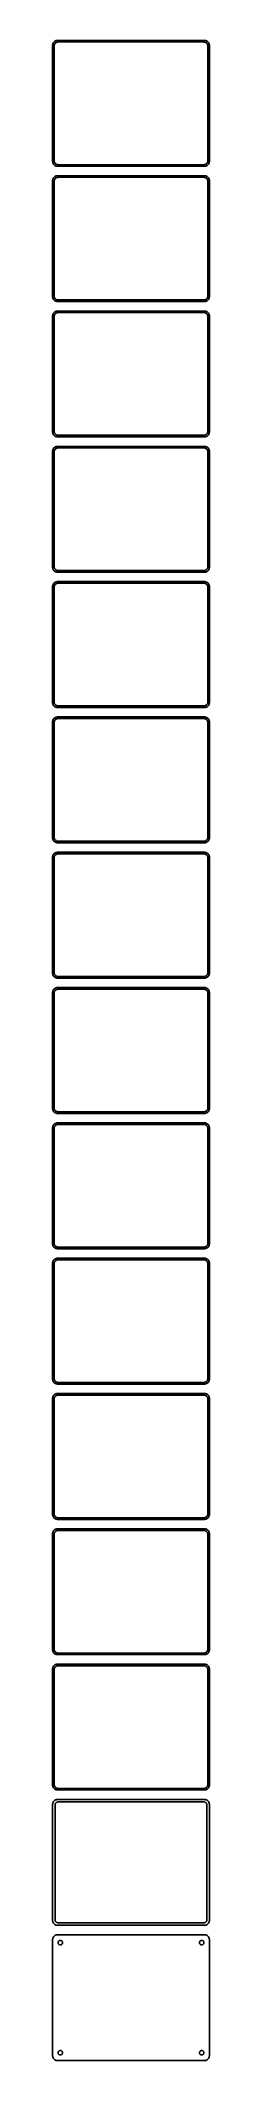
# Model space of a CAD drawing. Header units: metres. Extents: x -75 to 75, y 1875 to 3801.
import ezdxf

# ---------------------------------------------------------------- set-up
doc = ezdxf.new("R2010")
doc.units = ezdxf.units.M

msp = doc.modelspace()

# ---------------------------------------------------------------- linework, layer by layer
for p, q in [((-74.9606, 3796.63), (-75, 3796)), ((-75, 3796), (-75, 3686)), ((-74.8429, 3797.24), (-74.9606, 3796.63)), ((-74.6489, 3797.84), (-74.8429, 3797.24)), ((-74.3815, 3798.41), (-74.6489, 3797.84)), ((-74.0451, 3798.94), (-74.3815, 3798.41)), ((-73.6448, 3799.42), (-74.0451, 3798.94)), ((-73.1871, 3799.85), (-73.6448, 3799.42)), ((-73.5, 3795.5), (-73.4685, 3796)), ((-73.5, 3686.5), (-73.5, 3795.5)), ((-73.4685, 3796), (-73.3743, 3796.49)), ((-73.3743, 3796.49), (-73.2191, 3796.97)), ((-73.2191, 3796.97), (-73.0052, 3797.43)), ((-72.6791, 3800.22), (-73.1871, 3799.85)), ((-73.0052, 3797.43), (-72.7361, 3797.85)), ((-72.7361, 3797.85), (-72.4159, 3798.24)), ((-72.1289, 3800.52), (-72.6791, 3800.22)), ((-72.4159, 3798.24), (-72.0497, 3798.58)), ((-71.5451, 3800.76), (-72.1289, 3800.52)), ((-72.0497, 3798.58), (-71.6433, 3798.88)), ((-71.6433, 3798.88), (-71.2031, 3799.12)), ((-70.9369, 3800.91), (-71.5451, 3800.76)), ((-71.2031, 3799.12), (-70.7361, 3799.3)), ((-70.3139, 3800.99), (-70.9369, 3800.91)), ((-70.7361, 3799.3), (-70.2495, 3799.43)), ((70.3139, 3800.99), (-70.3139, 3800.99)), ((-70.2495, 3799.43), (-69.7512, 3799.49)), ((-69.7512, 3799.49), (69.7512, 3799.49)), ((69.7512, 3799.49), (70.2495, 3799.43)), ((70.2495, 3799.43), (70.7361, 3799.3)), ((70.9369, 3800.91), (70.3139, 3800.99)), ((70.7361, 3799.3), (71.2031, 3799.12)), ((71.5451, 3800.76), (70.9369, 3800.91)), ((71.2031, 3799.12), (71.6433, 3798.88)), ((72.1289, 3800.52), (71.5451, 3800.76)), ((71.6433, 3798.88), (72.0497, 3798.58)), ((72.0497, 3798.58), (72.4159, 3798.24)), ((72.6791, 3800.22), (72.1289, 3800.52)), ((72.4159, 3798.24), (72.7361, 3797.85)), ((73.1871, 3799.85), (72.6791, 3800.22)), ((72.7361, 3797.85), (73.0052, 3797.43)), ((73.0052, 3797.43), (73.2191, 3796.97)), ((73.6448, 3799.42), (73.1871, 3799.85)), ((73.2191, 3796.97), (73.3743, 3796.49)), ((73.3743, 3796.49), (73.4685, 3796)), ((73.4685, 3796), (73.5, 3795.5)), ((73.5, 3795.5), (73.5, 3686.5)), ((74.0451, 3798.94), (73.6448, 3799.42)), ((74.3815, 3798.41), (74.0451, 3798.94)), ((74.6489, 3797.84), (74.3815, 3798.41)), ((74.8429, 3797.24), (74.6489, 3797.84)), ((74.9606, 3796.63), (74.8429, 3797.24)), ((75, 3796), (74.9606, 3796.63)), ((75, 3686), (75, 3796)), ((-75, 3686), (-74.9606, 3685.37)), ((-74.9606, 3685.37), (-74.8429, 3684.76)), ((-74.8429, 3684.76), (-74.6489, 3684.16)), ((-74.6489, 3684.16), (-74.3815, 3683.59)), ((-74.3815, 3683.59), (-74.0451, 3683.06)), ((-74.0451, 3683.06), (-73.6448, 3682.58)), ((-73.6448, 3682.58), (-73.1871, 3682.15)), ((-73.4685, 3686), (-73.5, 3686.5)), ((-73.3743, 3685.51), (-73.4685, 3686)), ((-73.2191, 3685.03), (-73.3743, 3685.51)), ((-73.0052, 3684.57), (-73.2191, 3685.03)), ((-73.1871, 3682.15), (-72.6791, 3681.78)), ((-72.7361, 3684.15), (-73.0052, 3684.57)), ((-72.4159, 3683.76), (-72.7361, 3684.15)), ((-72.6791, 3681.78), (-72.1289, 3681.48)), ((-72.0497, 3683.42), (-72.4159, 3683.76)), ((-72.1289, 3681.48), (-71.5451, 3681.24)), ((-71.6433, 3683.12), (-72.0497, 3683.42)), ((-71.2031, 3682.88), (-71.6433, 3683.12)), ((-71.5451, 3681.24), (-70.9369, 3681.09)), ((-70.7361, 3682.7), (-71.2031, 3682.88)), ((-70.9369, 3681.09), (-70.3139, 3681.01)), ((-70.2495, 3682.57), (-70.7361, 3682.7)), ((-70.3139, 3681.01), (70.3139, 3681.01)), ((-69.7512, 3682.51), (-70.2495, 3682.57)), ((69.7512, 3682.51), (-69.7512, 3682.51)), ((70.2495, 3682.57), (69.7512, 3682.51)), ((70.7361, 3682.7), (70.2495, 3682.57)), ((70.3139, 3681.01), (70.9369, 3681.09)), ((71.2031, 3682.88), (70.7361, 3682.7)), ((70.9369, 3681.09), (71.5451, 3681.24)), ((71.6433, 3683.12), (71.2031, 3682.88)), ((71.5451, 3681.24), (72.1289, 3681.48)), ((72.0497, 3683.42), (71.6433, 3683.12)), ((72.4159, 3683.76), (72.0497, 3683.42)), ((72.1289, 3681.48), (72.6791, 3681.78)), ((72.7361, 3684.15), (72.4159, 3683.76)), ((72.6791, 3681.78), (73.1871, 3682.15)), ((73.0052, 3684.57), (72.7361, 3684.15)), ((73.2191, 3685.03), (73.0052, 3684.57)), ((73.1871, 3682.15), (73.6448, 3682.58)), ((73.3743, 3685.51), (73.2191, 3685.03)), ((73.4685, 3686), (73.3743, 3685.51)), ((73.5, 3686.5), (73.4685, 3686)), ((73.6448, 3682.58), (74.0451, 3683.06)), ((74.0451, 3683.06), (74.3815, 3683.59)), ((74.3815, 3683.59), (74.6489, 3684.16)), ((74.6489, 3684.16), (74.8429, 3684.76)), ((74.8429, 3684.76), (74.9606, 3685.37)), ((74.9606, 3685.37), (75, 3686)), ((-74.9606, 3667.63), (-75, 3667)), ((-75, 3667), (-75, 3557)), ((-74.8429, 3668.24), (-74.9606, 3667.63)), ((-74.6489, 3668.84), (-74.8429, 3668.24)), ((-74.3815, 3669.41), (-74.6489, 3668.84)), ((-74.0451, 3669.94), (-74.3815, 3669.41)), ((-73.6448, 3670.42), (-74.0451, 3669.94)), ((-73.1871, 3670.85), (-73.6448, 3670.42)), ((-73.5, 3666.5), (-73.4685, 3667)), ((-73.5, 3557.5), (-73.5, 3666.5)), ((-73.4685, 3667), (-73.3743, 3667.49)), ((-73.3743, 3667.49), (-73.2191, 3667.97)), ((-73.2191, 3667.97), (-73.0052, 3668.43)), ((-72.6791, 3671.22), (-73.1871, 3670.85)), ((-73.0052, 3668.43), (-72.7361, 3668.85)), ((-72.7361, 3668.85), (-72.4159, 3669.24)), ((-72.1289, 3671.52), (-72.6791, 3671.22)), ((-72.4159, 3669.24), (-72.0497, 3669.58)), ((-71.5451, 3671.76), (-72.1289, 3671.52)), ((-72.0497, 3669.58), (-71.6433, 3669.88)), ((-71.6433, 3669.88), (-71.2031, 3670.12)), ((-70.9369, 3671.91), (-71.5451, 3671.76)), ((-71.2031, 3670.12), (-70.7361, 3670.3)), ((-70.3139, 3671.99), (-70.9369, 3671.91)), ((-70.7361, 3670.3), (-70.2495, 3670.43)), ((70.3139, 3671.99), (-70.3139, 3671.99)), ((-70.2495, 3670.43), (-69.7512, 3670.49)), ((-69.7512, 3670.49), (69.7512, 3670.49)), ((69.7512, 3670.49), (70.2495, 3670.43)), ((70.2495, 3670.43), (70.7361, 3670.3)), ((70.9369, 3671.91), (70.3139, 3671.99)), ((70.7361, 3670.3), (71.2031, 3670.12)), ((71.5451, 3671.76), (70.9369, 3671.91)), ((71.2031, 3670.12), (71.6433, 3669.88)), ((72.1289, 3671.52), (71.5451, 3671.76)), ((71.6433, 3669.88), (72.0497, 3669.58)), ((72.0497, 3669.58), (72.4159, 3669.24)), ((72.6791, 3671.22), (72.1289, 3671.52)), ((72.4159, 3669.24), (72.7361, 3668.85)), ((73.1871, 3670.85), (72.6791, 3671.22)), ((72.7361, 3668.85), (73.0052, 3668.43)), ((73.0052, 3668.43), (73.2191, 3667.97)), ((73.6448, 3670.42), (73.1871, 3670.85)), ((73.2191, 3667.97), (73.3743, 3667.49)), ((73.3743, 3667.49), (73.4685, 3667)), ((73.4685, 3667), (73.5, 3666.5)), ((73.5, 3666.5), (73.5, 3557.5)), ((74.0451, 3669.94), (73.6448, 3670.42)), ((74.3815, 3669.41), (74.0451, 3669.94)), ((74.6489, 3668.84), (74.3815, 3669.41)), ((74.8429, 3668.24), (74.6489, 3668.84)), ((74.9606, 3667.63), (74.8429, 3668.24)), ((75, 3667), (74.9606, 3667.63)), ((75, 3557), (75, 3667)), ((-75, 3557), (-74.9606, 3556.37)), ((-74.9606, 3556.37), (-74.8429, 3555.76)), ((-74.8429, 3555.76), (-74.6489, 3555.16)), ((-74.6489, 3555.16), (-74.3815, 3554.59)), ((-74.3815, 3554.59), (-74.0451, 3554.06)), ((-74.0451, 3554.06), (-73.6448, 3553.58)), ((-73.6448, 3553.58), (-73.1871, 3553.15)), ((-73.4685, 3557), (-73.5, 3557.5)), ((-73.3743, 3556.51), (-73.4685, 3557)), ((-73.2191, 3556.03), (-73.3743, 3556.51)), ((-73.0052, 3555.57), (-73.2191, 3556.03)), ((-73.1871, 3553.15), (-72.6791, 3552.78)), ((-72.7361, 3555.15), (-73.0052, 3555.57)), ((-72.4159, 3554.76), (-72.7361, 3555.15)), ((-72.6791, 3552.78), (-72.1289, 3552.48)), ((-72.0497, 3554.42), (-72.4159, 3554.76)), ((-72.1289, 3552.48), (-71.5451, 3552.24)), ((-71.6433, 3554.12), (-72.0497, 3554.42)), ((-71.2031, 3553.88), (-71.6433, 3554.12)), ((-71.5451, 3552.24), (-70.9369, 3552.09)), ((-70.7361, 3553.7), (-71.2031, 3553.88)), ((-70.9369, 3552.09), (-70.3139, 3552.01)), ((-70.2495, 3553.57), (-70.7361, 3553.7)), ((-70.3139, 3552.01), (70.3139, 3552.01)), ((-69.7512, 3553.51), (-70.2495, 3553.57)), ((69.7512, 3553.51), (-69.7512, 3553.51)), ((70.2495, 3553.57), (69.7512, 3553.51)), ((70.7361, 3553.7), (70.2495, 3553.57)), ((70.3139, 3552.01), (70.9369, 3552.09)), ((71.2031, 3553.88), (70.7361, 3553.7)), ((70.9369, 3552.09), (71.5451, 3552.24)), ((71.6433, 3554.12), (71.2031, 3553.88)), ((71.5451, 3552.24), (72.1289, 3552.48)), ((72.0497, 3554.42), (71.6433, 3554.12)), ((72.4159, 3554.76), (72.0497, 3554.42)), ((72.1289, 3552.48), (72.6791, 3552.78)), ((72.7361, 3555.15), (72.4159, 3554.76)), ((72.6791, 3552.78), (73.1871, 3553.15)), ((73.0052, 3555.57), (72.7361, 3555.15)), ((73.2191, 3556.03), (73.0052, 3555.57)), ((73.1871, 3553.15), (73.6448, 3553.58)), ((73.3743, 3556.51), (73.2191, 3556.03)), ((73.4685, 3557), (73.3743, 3556.51)), ((73.5, 3557.5), (73.4685, 3557)), ((73.6448, 3553.58), (74.0451, 3554.06)), ((74.0451, 3554.06), (74.3815, 3554.59)), ((74.3815, 3554.59), (74.6489, 3555.16)), ((74.6489, 3555.16), (74.8429, 3555.76)), ((74.8429, 3555.76), (74.9606, 3556.37)), ((74.9606, 3556.37), (75, 3557)), ((-74.9606, 3538.63), (-75, 3538)), ((-75, 3538), (-75, 3428)), ((-74.8429, 3539.24), (-74.9606, 3538.63)), ((-74.6489, 3539.84), (-74.8429, 3539.24)), ((-74.3815, 3540.41), (-74.6489, 3539.84)), ((-74.0451, 3540.94), (-74.3815, 3540.41)), ((-73.6448, 3541.42), (-74.0451, 3540.94)), ((-73.1871, 3541.85), (-73.6448, 3541.42)), ((-73.5, 3537.5), (-73.4685, 3538)), ((-73.5, 3428.5), (-73.5, 3537.5)), ((-73.4685, 3538), (-73.3743, 3538.49)), ((-73.3743, 3538.49), (-73.2191, 3538.97)), ((-73.2191, 3538.97), (-73.0052, 3539.43)), ((-72.6791, 3542.22), (-73.1871, 3541.85)), ((-73.0052, 3539.43), (-72.7361, 3539.85)), ((-72.7361, 3539.85), (-72.4159, 3540.24)), ((-72.1289, 3542.52), (-72.6791, 3542.22)), ((-72.4159, 3540.24), (-72.0497, 3540.58)), ((-71.5451, 3542.76), (-72.1289, 3542.52)), ((-72.0497, 3540.58), (-71.6433, 3540.88)), ((-71.6433, 3540.88), (-71.2031, 3541.12)), ((-70.9369, 3542.91), (-71.5451, 3542.76)), ((-71.2031, 3541.12), (-70.7361, 3541.3)), ((-70.3139, 3542.99), (-70.9369, 3542.91)), ((-70.7361, 3541.3), (-70.2495, 3541.43)), ((70.3139, 3542.99), (-70.3139, 3542.99)), ((-70.2495, 3541.43), (-69.7512, 3541.49)), ((-69.7512, 3541.49), (69.7512, 3541.49)), ((69.7512, 3541.49), (70.2495, 3541.43)), ((70.2495, 3541.43), (70.7361, 3541.3)), ((70.9369, 3542.91), (70.3139, 3542.99)), ((70.7361, 3541.3), (71.2031, 3541.12)), ((71.5451, 3542.76), (70.9369, 3542.91)), ((71.2031, 3541.12), (71.6433, 3540.88)), ((72.1289, 3542.52), (71.5451, 3542.76)), ((71.6433, 3540.88), (72.0497, 3540.58)), ((72.0497, 3540.58), (72.4159, 3540.24)), ((72.6791, 3542.22), (72.1289, 3542.52)), ((72.4159, 3540.24), (72.7361, 3539.85)), ((73.1871, 3541.85), (72.6791, 3542.22)), ((72.7361, 3539.85), (73.0052, 3539.43)), ((73.0052, 3539.43), (73.2191, 3538.97)), ((73.6448, 3541.42), (73.1871, 3541.85)), ((73.2191, 3538.97), (73.3743, 3538.49)), ((73.3743, 3538.49), (73.4685, 3538)), ((73.4685, 3538), (73.5, 3537.5)), ((73.5, 3537.5), (73.5, 3428.5)), ((74.0451, 3540.94), (73.6448, 3541.42)), ((74.3815, 3540.41), (74.0451, 3540.94)), ((74.6489, 3539.84), (74.3815, 3540.41)), ((74.8429, 3539.24), (74.6489, 3539.84)), ((74.9606, 3538.63), (74.8429, 3539.24)), ((75, 3538), (74.9606, 3538.63)), ((75, 3428), (75, 3538)), ((-73.4685, 3428), (-73.5, 3428.5)), ((73.5, 3428.5), (73.4685, 3428)), ((-75, 3428), (-74.9606, 3427.37)), ((-74.9606, 3409.63), (-75, 3409)), ((-75, 3409), (-75, 3299)), ((-74.9606, 3427.37), (-74.8429, 3426.76)), ((-74.8429, 3410.24), (-74.9606, 3409.63)), ((-74.8429, 3426.76), (-74.6489, 3426.16)), ((-74.6489, 3410.84), (-74.8429, 3410.24)), ((-74.6489, 3426.16), (-74.3815, 3425.59)), ((-74.3815, 3411.41), (-74.6489, 3410.84)), ((-74.3815, 3425.59), (-74.0451, 3425.06)), ((-74.0451, 3411.94), (-74.3815, 3411.41)), ((-74.0451, 3425.06), (-73.6448, 3424.58)), ((-73.6448, 3412.42), (-74.0451, 3411.94)), ((-73.6448, 3424.58), (-73.1871, 3424.15)), ((-73.1871, 3412.85), (-73.6448, 3412.42)), ((-73.5, 3408.5), (-73.4685, 3409)), ((-73.3743, 3427.51), (-73.4685, 3428)), ((-73.4685, 3409), (-73.3743, 3409.49)), ((-73.2191, 3427.03), (-73.3743, 3427.51)), ((-73.3743, 3409.49), (-73.2191, 3409.97)), ((-73.0052, 3426.57), (-73.2191, 3427.03)), ((-73.2191, 3409.97), (-73.0052, 3410.43)), ((-73.1871, 3424.15), (-72.6791, 3423.78)), ((-72.6791, 3413.22), (-73.1871, 3412.85)), ((-72.7361, 3426.15), (-73.0052, 3426.57)), ((-73.0052, 3410.43), (-72.7361, 3410.85)), ((-72.4159, 3425.76), (-72.7361, 3426.15)), ((-72.7361, 3410.85), (-72.4159, 3411.24)), ((-72.6791, 3423.78), (-72.1289, 3423.48)), ((-72.1289, 3413.52), (-72.6791, 3413.22)), ((-72.0497, 3425.42), (-72.4159, 3425.76)), ((-72.4159, 3411.24), (-72.0497, 3411.58)), ((-72.1289, 3423.48), (-71.5451, 3423.24)), ((-71.5451, 3413.76), (-72.1289, 3413.52)), ((-71.6433, 3425.12), (-72.0497, 3425.42)), ((-72.0497, 3411.58), (-71.6433, 3411.88)), ((-71.2031, 3424.88), (-71.6433, 3425.12)), ((-71.6433, 3411.88), (-71.2031, 3412.12)), ((-71.5451, 3423.24), (-70.9369, 3423.09)), ((-70.9369, 3413.91), (-71.5451, 3413.76)), ((-70.7361, 3424.7), (-71.2031, 3424.88)), ((-71.2031, 3412.12), (-70.7361, 3412.3)), ((-70.9369, 3423.09), (-70.3139, 3423.01)), ((-70.3139, 3413.99), (-70.9369, 3413.91)), ((-70.2495, 3424.57), (-70.7361, 3424.7)), ((-70.7361, 3412.3), (-70.2495, 3412.43)), ((-70.3139, 3423.01), (70.3139, 3423.01)), ((70.3139, 3413.99), (-70.3139, 3413.99)), ((-69.7512, 3424.51), (-70.2495, 3424.57)), ((-70.2495, 3412.43), (-69.7512, 3412.49)), ((69.7512, 3424.51), (-69.7512, 3424.51)), ((-69.7512, 3412.49), (69.7512, 3412.49)), ((70.2495, 3424.57), (69.7512, 3424.51)), ((69.7512, 3412.49), (70.2495, 3412.43)), ((70.7361, 3424.7), (70.2495, 3424.57)), ((70.2495, 3412.43), (70.7361, 3412.3)), ((70.3139, 3423.01), (70.9369, 3423.09)), ((70.9369, 3413.91), (70.3139, 3413.99)), ((71.2031, 3424.88), (70.7361, 3424.7)), ((70.7361, 3412.3), (71.2031, 3412.12)), ((70.9369, 3423.09), (71.5451, 3423.24)), ((71.5451, 3413.76), (70.9369, 3413.91)), ((71.6433, 3425.12), (71.2031, 3424.88)), ((71.2031, 3412.12), (71.6433, 3411.88)), ((71.5451, 3423.24), (72.1289, 3423.48)), ((72.1289, 3413.52), (71.5451, 3413.76)), ((72.0497, 3425.42), (71.6433, 3425.12)), ((71.6433, 3411.88), (72.0497, 3411.58)), ((72.4159, 3425.76), (72.0497, 3425.42)), ((72.0497, 3411.58), (72.4159, 3411.24)), ((72.1289, 3423.48), (72.6791, 3423.78)), ((72.6791, 3413.22), (72.1289, 3413.52)), ((72.7361, 3426.15), (72.4159, 3425.76)), ((72.4159, 3411.24), (72.7361, 3410.85)), ((72.6791, 3423.78), (73.1871, 3424.15)), ((73.1871, 3412.85), (72.6791, 3413.22)), ((73.0052, 3426.57), (72.7361, 3426.15)), ((72.7361, 3410.85), (73.0052, 3410.43)), ((73.2191, 3427.03), (73.0052, 3426.57)), ((73.0052, 3410.43), (73.2191, 3409.97)), ((73.1871, 3424.15), (73.6448, 3424.58)), ((73.6448, 3412.42), (73.1871, 3412.85)), ((73.3743, 3427.51), (73.2191, 3427.03)), ((73.2191, 3409.97), (73.3743, 3409.49)), ((73.4685, 3428), (73.3743, 3427.51)), ((73.3743, 3409.49), (73.4685, 3409)), ((73.4685, 3409), (73.5, 3408.5)), ((73.6448, 3424.58), (74.0451, 3425.06)), ((74.0451, 3411.94), (73.6448, 3412.42)), ((74.0451, 3425.06), (74.3815, 3425.59)), ((74.3815, 3411.41), (74.0451, 3411.94)), ((74.3815, 3425.59), (74.6489, 3426.16)), ((74.6489, 3410.84), (74.3815, 3411.41)), ((74.6489, 3426.16), (74.8429, 3426.76)), ((74.8429, 3410.24), (74.6489, 3410.84)), ((74.8429, 3426.76), (74.9606, 3427.37)), ((74.9606, 3409.63), (74.8429, 3410.24)), ((74.9606, 3427.37), (75, 3428)), ((75, 3409), (74.9606, 3409.63)), ((75, 3299), (75, 3409)), ((-73.5, 3299.5), (-73.5, 3408.5)), ((73.5, 3408.5), (73.5, 3299.5)), ((-75, 3299), (-74.9606, 3298.37)), ((-74.9606, 3298.37), (-74.8429, 3297.76)), ((-74.8429, 3297.76), (-74.6489, 3297.16)), ((-74.6489, 3297.16), (-74.3815, 3296.59)), ((-74.3815, 3296.59), (-74.0451, 3296.06)), ((-74.0451, 3296.06), (-73.6448, 3295.58)), ((-73.6448, 3295.58), (-73.1871, 3295.15)), ((-73.4685, 3299), (-73.5, 3299.5)), ((-73.3743, 3298.51), (-73.4685, 3299)), ((-73.2191, 3298.03), (-73.3743, 3298.51)), ((-73.0052, 3297.57), (-73.2191, 3298.03)), ((-73.1871, 3295.15), (-72.6791, 3294.78)), ((-72.7361, 3297.15), (-73.0052, 3297.57)), ((-72.4159, 3296.76), (-72.7361, 3297.15)), ((-72.6791, 3294.78), (-72.1289, 3294.48)), ((-72.0497, 3296.42), (-72.4159, 3296.76)), ((-72.1289, 3294.48), (-71.5451, 3294.24)), ((-71.6433, 3296.12), (-72.0497, 3296.42)), ((-71.2031, 3295.88), (-71.6433, 3296.12)), ((-71.5451, 3294.24), (-70.9369, 3294.09)), ((-70.7361, 3295.7), (-71.2031, 3295.88)), ((-70.9369, 3294.09), (-70.3139, 3294.01)), ((-70.2495, 3295.57), (-70.7361, 3295.7)), ((-70.3139, 3294.01), (70.3139, 3294.01)), ((-69.7512, 3295.51), (-70.2495, 3295.57)), ((69.7512, 3295.51), (-69.7512, 3295.51)), ((70.2495, 3295.57), (69.7512, 3295.51)), ((70.7361, 3295.7), (70.2495, 3295.57)), ((70.3139, 3294.01), (70.9369, 3294.09)), ((71.2031, 3295.88), (70.7361, 3295.7)), ((70.9369, 3294.09), (71.5451, 3294.24)), ((71.6433, 3296.12), (71.2031, 3295.88)), ((71.5451, 3294.24), (72.1289, 3294.48)), ((72.0497, 3296.42), (71.6433, 3296.12)), ((72.4159, 3296.76), (72.0497, 3296.42)), ((72.1289, 3294.48), (72.6791, 3294.78)), ((72.7361, 3297.15), (72.4159, 3296.76)), ((72.6791, 3294.78), (73.1871, 3295.15)), ((73.0052, 3297.57), (72.7361, 3297.15)), ((73.2191, 3298.03), (73.0052, 3297.57)), ((73.1871, 3295.15), (73.6448, 3295.58)), ((73.3743, 3298.51), (73.2191, 3298.03)), ((73.4685, 3299), (73.3743, 3298.51)), ((73.5, 3299.5), (73.4685, 3299)), ((73.6448, 3295.58), (74.0451, 3296.06)), ((74.0451, 3296.06), (74.3815, 3296.59)), ((74.3815, 3296.59), (74.6489, 3297.16)), ((74.6489, 3297.16), (74.8429, 3297.76)), ((74.8429, 3297.76), (74.9606, 3298.37)), ((74.9606, 3298.37), (75, 3299)), ((-74.9606, 3280.63), (-75, 3280)), ((-75, 3280), (-75, 3170)), ((-74.8429, 3281.24), (-74.9606, 3280.63)), ((-74.6489, 3281.84), (-74.8429, 3281.24)), ((-74.3815, 3282.41), (-74.6489, 3281.84)), ((-74.0451, 3282.94), (-74.3815, 3282.41)), ((-73.6448, 3283.42), (-74.0451, 3282.94)), ((-73.1871, 3283.85), (-73.6448, 3283.42)), ((-73.5, 3279.5), (-73.4685, 3280)), ((-73.5, 3170.5), (-73.5, 3279.5)), ((-73.4685, 3280), (-73.3743, 3280.49)), ((-73.3743, 3280.49), (-73.2191, 3280.97)), ((-73.2191, 3280.97), (-73.0052, 3281.43)), ((-72.6791, 3284.22), (-73.1871, 3283.85)), ((-73.0052, 3281.43), (-72.7361, 3281.85)), ((-72.7361, 3281.85), (-72.4159, 3282.24)), ((-72.1289, 3284.52), (-72.6791, 3284.22)), ((-72.4159, 3282.24), (-72.0497, 3282.58)), ((-71.5451, 3284.76), (-72.1289, 3284.52)), ((-72.0497, 3282.58), (-71.6433, 3282.88)), ((-71.6433, 3282.88), (-71.2031, 3283.12)), ((-70.9369, 3284.91), (-71.5451, 3284.76)), ((-71.2031, 3283.12), (-70.7361, 3283.3)), ((-70.3139, 3284.99), (-70.9369, 3284.91)), ((-70.7361, 3283.3), (-70.2495, 3283.43)), ((70.3139, 3284.99), (-70.3139, 3284.99)), ((-70.2495, 3283.43), (-69.7512, 3283.49)), ((-69.7512, 3283.49), (69.7512, 3283.49)), ((69.7512, 3283.49), (70.2495, 3283.43)), ((70.2495, 3283.43), (70.7361, 3283.3)), ((70.9369, 3284.91), (70.3139, 3284.99)), ((70.7361, 3283.3), (71.2031, 3283.12)), ((71.5451, 3284.76), (70.9369, 3284.91)), ((71.2031, 3283.12), (71.6433, 3282.88)), ((72.1289, 3284.52), (71.5451, 3284.76)), ((71.6433, 3282.88), (72.0497, 3282.58)), ((72.0497, 3282.58), (72.4159, 3282.24)), ((72.6791, 3284.22), (72.1289, 3284.52)), ((72.4159, 3282.24), (72.7361, 3281.85)), ((73.1871, 3283.85), (72.6791, 3284.22)), ((72.7361, 3281.85), (73.0052, 3281.43)), ((73.0052, 3281.43), (73.2191, 3280.97)), ((73.6448, 3283.42), (73.1871, 3283.85)), ((73.2191, 3280.97), (73.3743, 3280.49)), ((73.3743, 3280.49), (73.4685, 3280)), ((73.4685, 3280), (73.5, 3279.5)), ((73.5, 3279.5), (73.5, 3170.5)), ((74.0451, 3282.94), (73.6448, 3283.42)), ((74.3815, 3282.41), (74.0451, 3282.94)), ((74.6489, 3281.84), (74.3815, 3282.41)), ((74.8429, 3281.24), (74.6489, 3281.84)), ((74.9606, 3280.63), (74.8429, 3281.24)), ((75, 3280), (74.9606, 3280.63)), ((75, 3170), (75, 3280)), ((-75, 3170), (-74.9606, 3169.37)), ((-74.9606, 3169.37), (-74.8429, 3168.76)), ((-74.8429, 3168.76), (-74.6489, 3168.16)), ((-74.6489, 3168.16), (-74.3815, 3167.59)), ((-74.3815, 3167.59), (-74.0451, 3167.06)), ((-74.0451, 3167.06), (-73.6448, 3166.58)), ((-73.6448, 3166.58), (-73.1871, 3166.15)), ((-73.4685, 3170), (-73.5, 3170.5)), ((-73.3743, 3169.51), (-73.4685, 3170)), ((-73.2191, 3169.03), (-73.3743, 3169.51)), ((-73.0052, 3168.57), (-73.2191, 3169.03)), ((-73.1871, 3166.15), (-72.6791, 3165.78)), ((-72.7361, 3168.15), (-73.0052, 3168.57)), ((-72.4159, 3167.76), (-72.7361, 3168.15)), ((-72.6791, 3165.78), (-72.1289, 3165.48)), ((-72.0497, 3167.42), (-72.4159, 3167.76)), ((-72.1289, 3165.48), (-71.5451, 3165.24)), ((-71.6433, 3167.12), (-72.0497, 3167.42)), ((-71.2031, 3166.88), (-71.6433, 3167.12)), ((-71.5451, 3165.24), (-70.9369, 3165.09)), ((-70.7361, 3166.7), (-71.2031, 3166.88)), ((-70.9369, 3165.09), (-70.3139, 3165.01)), ((-70.2495, 3166.57), (-70.7361, 3166.7)), ((-70.3139, 3165.01), (70.3139, 3165.01)), ((-69.7512, 3166.51), (-70.2495, 3166.57)), ((69.7512, 3166.51), (-69.7512, 3166.51)), ((70.2495, 3166.57), (69.7512, 3166.51)), ((70.7361, 3166.7), (70.2495, 3166.57)), ((70.3139, 3165.01), (70.9369, 3165.09)), ((71.2031, 3166.88), (70.7361, 3166.7)), ((70.9369, 3165.09), (71.5451, 3165.24)), ((71.6433, 3167.12), (71.2031, 3166.88)), ((71.5451, 3165.24), (72.1289, 3165.48)), ((72.0497, 3167.42), (71.6433, 3167.12)), ((72.4159, 3167.76), (72.0497, 3167.42)), ((72.1289, 3165.48), (72.6791, 3165.78)), ((72.7361, 3168.15), (72.4159, 3167.76)), ((72.6791, 3165.78), (73.1871, 3166.15)), ((73.0052, 3168.57), (72.7361, 3168.15)), ((73.2191, 3169.03), (73.0052, 3168.57)), ((73.1871, 3166.15), (73.6448, 3166.58)), ((73.3743, 3169.51), (73.2191, 3169.03)), ((73.4685, 3170), (73.3743, 3169.51)), ((73.5, 3170.5), (73.4685, 3170)), ((73.6448, 3166.58), (74.0451, 3167.06)), ((74.0451, 3167.06), (74.3815, 3167.59)), ((74.3815, 3167.59), (74.6489, 3168.16)), ((74.6489, 3168.16), (74.8429, 3168.76)), ((74.8429, 3168.76), (74.9606, 3169.37)), ((74.9606, 3169.37), (75, 3170)), ((-74.9606, 3151.63), (-75, 3151)), ((-75, 3151), (-75, 3041)), ((-74.8429, 3152.24), (-74.9606, 3151.63)), ((-74.6489, 3152.84), (-74.8429, 3152.24)), ((-74.3815, 3153.41), (-74.6489, 3152.84)), ((-74.0451, 3153.94), (-74.3815, 3153.41)), ((-73.6448, 3154.42), (-74.0451, 3153.94)), ((-73.1871, 3154.85), (-73.6448, 3154.42)), ((-73.5, 3150.5), (-73.4685, 3151)), ((-73.5, 3041.5), (-73.5, 3150.5)), ((-73.4685, 3151), (-73.3743, 3151.49)), ((-73.3743, 3151.49), (-73.2191, 3151.97)), ((-73.2191, 3151.97), (-73.0052, 3152.43)), ((-72.6791, 3155.22), (-73.1871, 3154.85)), ((-73.0052, 3152.43), (-72.7361, 3152.85)), ((-72.7361, 3152.85), (-72.4159, 3153.24)), ((-72.1289, 3155.52), (-72.6791, 3155.22)), ((-72.4159, 3153.24), (-72.0497, 3153.58)), ((-71.5451, 3155.76), (-72.1289, 3155.52)), ((-72.0497, 3153.58), (-71.6433, 3153.88)), ((-71.6433, 3153.88), (-71.2031, 3154.12)), ((-70.9369, 3155.91), (-71.5451, 3155.76)), ((-71.2031, 3154.12), (-70.7361, 3154.3)), ((-70.3139, 3155.99), (-70.9369, 3155.91)), ((-70.7361, 3154.3), (-70.2495, 3154.43)), ((70.3139, 3155.99), (-70.3139, 3155.99)), ((-70.2495, 3154.43), (-69.7512, 3154.49)), ((-69.7512, 3154.49), (69.7512, 3154.49)), ((69.7512, 3154.49), (70.2495, 3154.43)), ((70.2495, 3154.43), (70.7361, 3154.3)), ((70.9369, 3155.91), (70.3139, 3155.99)), ((70.7361, 3154.3), (71.2031, 3154.12)), ((71.5451, 3155.76), (70.9369, 3155.91)), ((71.2031, 3154.12), (71.6433, 3153.88)), ((72.1289, 3155.52), (71.5451, 3155.76)), ((71.6433, 3153.88), (72.0497, 3153.58)), ((72.0497, 3153.58), (72.4159, 3153.24)), ((72.6791, 3155.22), (72.1289, 3155.52)), ((72.4159, 3153.24), (72.7361, 3152.85)), ((73.1871, 3154.85), (72.6791, 3155.22)), ((72.7361, 3152.85), (73.0052, 3152.43)), ((73.0052, 3152.43), (73.2191, 3151.97)), ((73.6448, 3154.42), (73.1871, 3154.85)), ((73.2191, 3151.97), (73.3743, 3151.49)), ((73.3743, 3151.49), (73.4685, 3151)), ((73.4685, 3151), (73.5, 3150.5)), ((73.5, 3150.5), (73.5, 3041.5)), ((74.0451, 3153.94), (73.6448, 3154.42)), ((74.3815, 3153.41), (74.0451, 3153.94)), ((74.6489, 3152.84), (74.3815, 3153.41)), ((74.8429, 3152.24), (74.6489, 3152.84)), ((74.9606, 3151.63), (74.8429, 3152.24)), ((75, 3151), (74.9606, 3151.63)), ((75, 3041), (75, 3151)), ((-75, 3041), (-74.9606, 3040.37)), ((-74.9606, 3040.37), (-74.8429, 3039.76)), ((-74.8429, 3039.76), (-74.6489, 3039.16)), ((-74.6489, 3023.84), (-74.8429, 3023.24)), ((-74.6489, 3039.16), (-74.3815, 3038.59)), ((-74.3815, 3024.41), (-74.6489, 3023.84)), ((-74.3815, 3038.59), (-74.0451, 3038.06)), ((-74.0451, 3024.94), (-74.3815, 3024.41)), ((-74.0451, 3038.06), (-73.6448, 3037.58)), ((-73.6448, 3025.42), (-74.0451, 3024.94)), ((-73.6448, 3037.58), (-73.1871, 3037.15)), ((-73.1871, 3025.85), (-73.6448, 3025.42)), ((-73.4685, 3041), (-73.5, 3041.5)), ((-73.3743, 3040.51), (-73.4685, 3041)), ((-73.2191, 3040.03), (-73.3743, 3040.51)), ((-73.0052, 3039.57), (-73.2191, 3040.03)), ((-73.1871, 3037.15), (-72.6791, 3036.78)), ((-72.6791, 3026.22), (-73.1871, 3025.85)), ((-72.7361, 3039.15), (-73.0052, 3039.57)), ((-73.0052, 3023.43), (-72.7361, 3023.85)), ((-72.4159, 3038.76), (-72.7361, 3039.15)), ((-72.7361, 3023.85), (-72.4159, 3024.24)), ((-72.6791, 3036.78), (-72.1289, 3036.48)), ((-72.1289, 3026.52), (-72.6791, 3026.22)), ((-72.0497, 3038.42), (-72.4159, 3038.76)), ((-72.4159, 3024.24), (-72.0497, 3024.58)), ((-72.1289, 3036.48), (-71.5451, 3036.24)), ((-71.5451, 3026.76), (-72.1289, 3026.52)), ((-71.6433, 3038.12), (-72.0497, 3038.42)), ((-72.0497, 3024.58), (-71.6433, 3024.88)), ((-71.2031, 3037.88), (-71.6433, 3038.12)), ((-71.6433, 3024.88), (-71.2031, 3025.12)), ((-71.5451, 3036.24), (-70.9369, 3036.09)), ((-70.9369, 3026.91), (-71.5451, 3026.76)), ((-70.7361, 3037.7), (-71.2031, 3037.88)), ((-71.2031, 3025.12), (-70.7361, 3025.3)), ((-70.9369, 3036.09), (-70.3139, 3036.01)), ((-70.3139, 3026.99), (-70.9369, 3026.91)), ((-70.2495, 3037.57), (-70.7361, 3037.7)), ((-70.7361, 3025.3), (-70.2495, 3025.43)), ((-70.3139, 3036.01), (70.3139, 3036.01)), ((70.3139, 3026.99), (-70.3139, 3026.99)), ((-69.7512, 3037.51), (-70.2495, 3037.57)), ((-70.2495, 3025.43), (-69.7512, 3025.49)), ((69.7512, 3037.51), (-69.7512, 3037.51)), ((-69.7512, 3025.49), (69.7512, 3025.49)), ((70.2495, 3037.57), (69.7512, 3037.51)), ((69.7512, 3025.49), (70.2495, 3025.43)), ((70.7361, 3037.7), (70.2495, 3037.57)), ((70.2495, 3025.43), (70.7361, 3025.3)), ((70.3139, 3036.01), (70.9369, 3036.09)), ((70.9369, 3026.91), (70.3139, 3026.99)), ((71.2031, 3037.88), (70.7361, 3037.7)), ((70.7361, 3025.3), (71.2031, 3025.12)), ((70.9369, 3036.09), (71.5451, 3036.24)), ((71.5451, 3026.76), (70.9369, 3026.91)), ((71.6433, 3038.12), (71.2031, 3037.88)), ((71.2031, 3025.12), (71.6433, 3024.88)), ((71.5451, 3036.24), (72.1289, 3036.48)), ((72.1289, 3026.52), (71.5451, 3026.76)), ((72.0497, 3038.42), (71.6433, 3038.12)), ((71.6433, 3024.88), (72.0497, 3024.58)), ((72.4159, 3038.76), (72.0497, 3038.42)), ((72.0497, 3024.58), (72.4159, 3024.24)), ((72.1289, 3036.48), (72.6791, 3036.78)), ((72.6791, 3026.22), (72.1289, 3026.52)), ((72.7361, 3039.15), (72.4159, 3038.76)), ((72.4159, 3024.24), (72.7361, 3023.85)), ((72.6791, 3036.78), (73.1871, 3037.15)), ((73.1871, 3025.85), (72.6791, 3026.22)), ((73.0052, 3039.57), (72.7361, 3039.15)), ((72.7361, 3023.85), (73.0052, 3023.43)), ((73.2191, 3040.03), (73.0052, 3039.57)), ((73.1871, 3037.15), (73.6448, 3037.58)), ((73.6448, 3025.42), (73.1871, 3025.85)), ((73.3743, 3040.51), (73.2191, 3040.03)), ((73.4685, 3041), (73.3743, 3040.51)), ((73.5, 3041.5), (73.4685, 3041)), ((73.6448, 3037.58), (74.0451, 3038.06)), ((74.0451, 3024.94), (73.6448, 3025.42)), ((74.0451, 3038.06), (74.3815, 3038.59)), ((74.3815, 3024.41), (74.0451, 3024.94)), ((74.3815, 3038.59), (74.6489, 3039.16)), ((74.6489, 3023.84), (74.3815, 3024.41)), ((74.6489, 3039.16), (74.8429, 3039.76)), ((74.8429, 3023.24), (74.6489, 3023.84)), ((74.8429, 3039.76), (74.9606, 3040.37)), ((74.9606, 3040.37), (75, 3041)), ((-74.9606, 3022.63), (-75, 3022)), ((-75, 3022), (-75, 2912)), ((-74.8429, 3023.24), (-74.9606, 3022.63)), ((-73.5, 3021.5), (-73.4685, 3022)), ((-73.5, 2912.5), (-73.5, 3021.5)), ((-73.4685, 3022), (-73.3743, 3022.49)), ((-73.3743, 3022.49), (-73.2191, 3022.97)), ((-73.2191, 3022.97), (-73.0052, 3023.43)), ((73.0052, 3023.43), (73.2191, 3022.97)), ((73.2191, 3022.97), (73.3743, 3022.49)), ((73.3743, 3022.49), (73.4685, 3022)), ((73.4685, 3022), (73.5, 3021.5)), ((73.5, 3021.5), (73.5, 2912.5)), ((74.9606, 3022.63), (74.8429, 3023.24)), ((75, 3022), (74.9606, 3022.63)), ((75, 2912), (75, 3022)), ((-75, 2912), (-74.9606, 2911.37)), ((-74.9606, 2911.37), (-74.8429, 2910.76)), ((-74.8429, 2910.76), (-74.6489, 2910.16)), ((-74.6489, 2910.16), (-74.3815, 2909.59)), ((-74.3815, 2909.59), (-74.0451, 2909.06)), ((-74.0451, 2909.06), (-73.6448, 2908.58)), ((-73.6448, 2908.58), (-73.1871, 2908.15)), ((-73.4685, 2912), (-73.5, 2912.5)), ((-73.3743, 2911.51), (-73.4685, 2912)), ((-73.2191, 2911.03), (-73.3743, 2911.51)), ((-73.0052, 2910.57), (-73.2191, 2911.03)), ((-72.7361, 2910.15), (-73.0052, 2910.57)), ((-72.4159, 2909.76), (-72.7361, 2910.15)), ((-72.0497, 2909.42), (-72.4159, 2909.76)), ((-71.6433, 2909.12), (-72.0497, 2909.42)), ((-71.2031, 2908.88), (-71.6433, 2909.12)), ((-70.7361, 2908.7), (-71.2031, 2908.88)), ((-70.2495, 2908.57), (-70.7361, 2908.7)), ((-69.7512, 2908.51), (-70.2495, 2908.57)), ((69.7512, 2908.51), (-69.7512, 2908.51)), ((70.2495, 2908.57), (69.7512, 2908.51)), ((70.7361, 2908.7), (70.2495, 2908.57)), ((71.2031, 2908.88), (70.7361, 2908.7)), ((71.6433, 2909.12), (71.2031, 2908.88)), ((72.0497, 2909.42), (71.6433, 2909.12)), ((72.4159, 2909.76), (72.0497, 2909.42)), ((72.7361, 2910.15), (72.4159, 2909.76)), ((73.0052, 2910.57), (72.7361, 2910.15)), ((73.2191, 2911.03), (73.0052, 2910.57)), ((73.1871, 2908.15), (73.6448, 2908.58)), ((73.3743, 2911.51), (73.2191, 2911.03)), ((73.4685, 2912), (73.3743, 2911.51)), ((73.5, 2912.5), (73.4685, 2912)), ((73.6448, 2908.58), (74.0451, 2909.06)), ((74.0451, 2909.06), (74.3815, 2909.59)), ((74.3815, 2909.59), (74.6489, 2910.16)), ((74.6489, 2910.16), (74.8429, 2910.76)), ((74.8429, 2910.76), (74.9606, 2911.37)), ((74.9606, 2911.37), (75, 2912)), ((-74.9606, 2893.63), (-75, 2893)), ((-75, 2893), (-75, 2783)), ((-74.8429, 2894.24), (-74.9606, 2893.63)), ((-74.6489, 2894.84), (-74.8429, 2894.24)), ((-74.3815, 2895.41), (-74.6489, 2894.84)), ((-74.0451, 2895.94), (-74.3815, 2895.41)), ((-73.6448, 2896.42), (-74.0451, 2895.94)), ((-73.1871, 2896.85), (-73.6448, 2896.42)), ((-73.5, 2892.5), (-73.4685, 2893)), ((-73.5, 2783.5), (-73.5, 2892.5)), ((-73.4685, 2893), (-73.3743, 2893.49)), ((-73.3743, 2893.49), (-73.2191, 2893.97)), ((-73.2191, 2893.97), (-73.0052, 2894.43)), ((-73.1871, 2908.15), (-72.6791, 2907.78)), ((-72.6791, 2897.22), (-73.1871, 2896.85)), ((-73.0052, 2894.43), (-72.7361, 2894.85)), ((-72.7361, 2894.85), (-72.4159, 2895.24)), ((-72.6791, 2907.78), (-72.1289, 2907.48)), ((-72.1289, 2897.52), (-72.6791, 2897.22)), ((-72.4159, 2895.24), (-72.0497, 2895.58)), ((-72.1289, 2907.48), (-71.5451, 2907.24)), ((-71.5451, 2897.76), (-72.1289, 2897.52)), ((-72.0497, 2895.58), (-71.6433, 2895.88)), ((-71.6433, 2895.88), (-71.2031, 2896.12)), ((-71.5451, 2907.24), (-70.9369, 2907.09)), ((-70.9369, 2897.91), (-71.5451, 2897.76)), ((-71.2031, 2896.12), (-70.7361, 2896.3)), ((-70.9369, 2907.09), (-70.3139, 2907.01)), ((-70.3139, 2897.99), (-70.9369, 2897.91)), ((-70.7361, 2896.3), (-70.2495, 2896.43)), ((-70.3139, 2907.01), (70.3139, 2907.01)), ((70.3139, 2897.99), (-70.3139, 2897.99)), ((-70.2495, 2896.43), (-69.7512, 2896.49)), ((-69.7512, 2896.49), (69.7512, 2896.49)), ((69.7512, 2896.49), (70.2495, 2896.43)), ((70.2495, 2896.43), (70.7361, 2896.3)), ((70.3139, 2907.01), (70.9369, 2907.09)), ((70.9369, 2897.91), (70.3139, 2897.99)), ((70.7361, 2896.3), (71.2031, 2896.12)), ((70.9369, 2907.09), (71.5451, 2907.24)), ((71.5451, 2897.76), (70.9369, 2897.91)), ((71.2031, 2896.12), (71.6433, 2895.88)), ((71.5451, 2907.24), (72.1289, 2907.48)), ((72.1289, 2897.52), (71.5451, 2897.76)), ((71.6433, 2895.88), (72.0497, 2895.58)), ((72.0497, 2895.58), (72.4159, 2895.24)), ((72.1289, 2907.48), (72.6791, 2907.78)), ((72.6791, 2897.22), (72.1289, 2897.52)), ((72.4159, 2895.24), (72.7361, 2894.85)), ((72.6791, 2907.78), (73.1871, 2908.15)), ((73.1871, 2896.85), (72.6791, 2897.22)), ((72.7361, 2894.85), (73.0052, 2894.43)), ((73.0052, 2894.43), (73.2191, 2893.97)), ((73.6448, 2896.42), (73.1871, 2896.85)), ((73.2191, 2893.97), (73.3743, 2893.49)), ((73.3743, 2893.49), (73.4685, 2893)), ((73.4685, 2893), (73.5, 2892.5)), ((73.5, 2892.5), (73.5, 2783.5)), ((74.0451, 2895.94), (73.6448, 2896.42)), ((74.3815, 2895.41), (74.0451, 2895.94)), ((74.6489, 2894.84), (74.3815, 2895.41)), ((74.8429, 2894.24), (74.6489, 2894.84)), ((74.9606, 2893.63), (74.8429, 2894.24)), ((75, 2893), (74.9606, 2893.63)), ((75, 2783), (75, 2893)), ((-75, 2783), (-74.9606, 2782.37)), ((-74.9606, 2782.37), (-74.8429, 2781.76)), ((-74.8429, 2781.76), (-74.6489, 2781.16)), ((-74.6489, 2781.16), (-74.3815, 2780.59)), ((-74.3815, 2780.59), (-74.0451, 2780.06)), ((-74.0451, 2780.06), (-73.6448, 2779.58)), ((-73.6448, 2779.58), (-73.1871, 2779.15)), ((-73.4685, 2783), (-73.5, 2783.5)), ((-73.3743, 2782.51), (-73.4685, 2783)), ((-73.2191, 2782.03), (-73.3743, 2782.51)), ((-73.0052, 2781.57), (-73.2191, 2782.03)), ((-73.1871, 2779.15), (-72.6791, 2778.78)), ((-72.7361, 2781.15), (-73.0052, 2781.57)), ((-72.4159, 2780.76), (-72.7361, 2781.15)), ((-72.6791, 2778.78), (-72.1289, 2778.48)), ((-72.0497, 2780.42), (-72.4159, 2780.76)), ((-72.1289, 2778.48), (-71.5451, 2778.24)), ((-71.6433, 2780.12), (-72.0497, 2780.42)), ((-71.2031, 2779.88), (-71.6433, 2780.12)), ((-71.5451, 2778.24), (-70.9369, 2778.09)), ((-70.7361, 2779.7), (-71.2031, 2779.88)), ((-70.9369, 2778.09), (-70.3139, 2778.01)), ((-70.2495, 2779.57), (-70.7361, 2779.7)), ((-70.3139, 2778.01), (70.3139, 2778.01)), ((-69.7512, 2779.51), (-70.2495, 2779.57)), ((69.7512, 2779.51), (-69.7512, 2779.51)), ((70.2495, 2779.57), (69.7512, 2779.51)), ((70.7361, 2779.7), (70.2495, 2779.57)), ((70.3139, 2778.01), (70.9369, 2778.09)), ((71.2031, 2779.88), (70.7361, 2779.7)), ((70.9369, 2778.09), (71.5451, 2778.24)), ((71.6433, 2780.12), (71.2031, 2779.88)), ((71.5451, 2778.24), (72.1289, 2778.48)), ((72.0497, 2780.42), (71.6433, 2780.12)), ((72.4159, 2780.76), (72.0497, 2780.42)), ((72.1289, 2778.48), (72.6791, 2778.78)), ((72.7361, 2781.15), (72.4159, 2780.76)), ((72.6791, 2778.78), (73.1871, 2779.15)), ((73.0052, 2781.57), (72.7361, 2781.15)), ((73.2191, 2782.03), (73.0052, 2781.57)), ((73.1871, 2779.15), (73.6448, 2779.58)), ((73.3743, 2782.51), (73.2191, 2782.03)), ((73.4685, 2783), (73.3743, 2782.51)), ((73.5, 2783.5), (73.4685, 2783)), ((73.6448, 2779.58), (74.0451, 2780.06)), ((74.0451, 2780.06), (74.3815, 2780.59)), ((74.3815, 2780.59), (74.6489, 2781.16)), ((74.6489, 2781.16), (74.8429, 2781.76)), ((74.8429, 2781.76), (74.9606, 2782.37)), ((74.9606, 2782.37), (75, 2783)), ((-74.9606, 2764.63), (-75, 2764)), ((-75, 2764), (-75, 2654)), ((-74.8429, 2765.24), (-74.9606, 2764.63)), ((-74.6489, 2765.84), (-74.8429, 2765.24)), ((-74.3815, 2766.41), (-74.6489, 2765.84)), ((-74.0451, 2766.94), (-74.3815, 2766.41)), ((-73.6448, 2767.42), (-74.0451, 2766.94)), ((-73.1871, 2767.85), (-73.6448, 2767.42)), ((-73.5, 2763.5), (-73.4685, 2764)), ((-73.5, 2654.5), (-73.5, 2763.5)), ((-73.4685, 2764), (-73.3743, 2764.49)), ((-73.3743, 2764.49), (-73.2191, 2764.97)), ((-73.2191, 2764.97), (-73.0052, 2765.43)), ((-72.6791, 2768.22), (-73.1871, 2767.85)), ((-73.0052, 2765.43), (-72.7361, 2765.85)), ((-72.7361, 2765.85), (-72.4159, 2766.24)), ((-72.1289, 2768.52), (-72.6791, 2768.22)), ((-72.4159, 2766.24), (-72.0497, 2766.58)), ((-71.5451, 2768.76), (-72.1289, 2768.52)), ((-72.0497, 2766.58), (-71.6433, 2766.88)), ((-71.6433, 2766.88), (-71.2031, 2767.12)), ((-70.9369, 2768.91), (-71.5451, 2768.76)), ((-71.2031, 2767.12), (-70.7361, 2767.3)), ((-70.3139, 2768.99), (-70.9369, 2768.91)), ((-70.7361, 2767.3), (-70.2495, 2767.43)), ((70.3139, 2768.99), (-70.3139, 2768.99)), ((-70.2495, 2767.43), (-69.7512, 2767.49)), ((-69.7512, 2767.49), (69.7512, 2767.49)), ((69.7512, 2767.49), (70.2495, 2767.43)), ((70.2495, 2767.43), (70.7361, 2767.3)), ((70.9369, 2768.91), (70.3139, 2768.99)), ((70.7361, 2767.3), (71.2031, 2767.12)), ((71.5451, 2768.76), (70.9369, 2768.91)), ((71.2031, 2767.12), (71.6433, 2766.88)), ((72.1289, 2768.52), (71.5451, 2768.76)), ((71.6433, 2766.88), (72.0497, 2766.58)), ((72.0497, 2766.58), (72.4159, 2766.24)), ((72.6791, 2768.22), (72.1289, 2768.52)), ((72.4159, 2766.24), (72.7361, 2765.85)), ((73.1871, 2767.85), (72.6791, 2768.22)), ((72.7361, 2765.85), (73.0052, 2765.43)), ((73.0052, 2765.43), (73.2191, 2764.97)), ((73.6448, 2767.42), (73.1871, 2767.85)), ((73.2191, 2764.97), (73.3743, 2764.49)), ((73.3743, 2764.49), (73.4685, 2764)), ((73.4685, 2764), (73.5, 2763.5)), ((73.5, 2763.5), (73.5, 2654.5)), ((74.0451, 2766.94), (73.6448, 2767.42)), ((74.3815, 2766.41), (74.0451, 2766.94)), ((74.6489, 2765.84), (74.3815, 2766.41)), ((74.8429, 2765.24), (74.6489, 2765.84)), ((74.9606, 2764.63), (74.8429, 2765.24)), ((75, 2764), (74.9606, 2764.63)), ((75, 2654), (75, 2764)), ((-75, 2654), (-74.9606, 2653.37)), ((-74.9606, 2653.37), (-74.8429, 2652.76)), ((-74.8429, 2652.76), (-74.6489, 2652.16)), ((-74.6489, 2652.16), (-74.3815, 2651.59)), ((-74.3815, 2651.59), (-74.0451, 2651.06)), ((-74.0451, 2651.06), (-73.6448, 2650.58)), ((-73.6448, 2650.58), (-73.1871, 2650.15)), ((-73.1871, 2638.85), (-73.6448, 2638.42)), ((-73.4685, 2654), (-73.5, 2654.5)), ((-73.3743, 2653.51), (-73.4685, 2654)), ((-73.2191, 2653.03), (-73.3743, 2653.51)), ((-73.0052, 2652.57), (-73.2191, 2653.03)), ((-73.1871, 2650.15), (-72.6791, 2649.78)), ((-72.6791, 2639.22), (-73.1871, 2638.85)), ((-72.7361, 2652.15), (-73.0052, 2652.57)), ((-72.4159, 2651.76), (-72.7361, 2652.15)), ((-72.6791, 2649.78), (-72.1289, 2649.48)), ((-72.1289, 2639.52), (-72.6791, 2639.22)), ((-72.0497, 2651.42), (-72.4159, 2651.76)), ((-72.1289, 2649.48), (-71.5451, 2649.24)), ((-71.5451, 2639.76), (-72.1289, 2639.52)), ((-71.6433, 2651.12), (-72.0497, 2651.42)), ((-71.2031, 2650.88), (-71.6433, 2651.12)), ((-71.5451, 2649.24), (-70.9369, 2649.09)), ((-70.9369, 2639.91), (-71.5451, 2639.76)), ((-70.7361, 2650.7), (-71.2031, 2650.88)), ((-70.9369, 2649.09), (-70.3139, 2649.01)), ((-70.3139, 2639.99), (-70.9369, 2639.91)), ((-70.2495, 2650.57), (-70.7361, 2650.7)), ((-70.3139, 2649.01), (70.3139, 2649.01)), ((70.3139, 2639.99), (-70.3139, 2639.99)), ((-69.7512, 2650.51), (-70.2495, 2650.57)), ((69.7512, 2650.51), (-69.7512, 2650.51)), ((70.2495, 2650.57), (69.7512, 2650.51)), ((70.7361, 2650.7), (70.2495, 2650.57)), ((70.3139, 2649.01), (70.9369, 2649.09)), ((70.9369, 2639.91), (70.3139, 2639.99)), ((71.2031, 2650.88), (70.7361, 2650.7)), ((70.9369, 2649.09), (71.5451, 2649.24)), ((71.5451, 2639.76), (70.9369, 2639.91)), ((71.6433, 2651.12), (71.2031, 2650.88)), ((71.5451, 2649.24), (72.1289, 2649.48)), ((72.1289, 2639.52), (71.5451, 2639.76)), ((72.0497, 2651.42), (71.6433, 2651.12)), ((72.4159, 2651.76), (72.0497, 2651.42)), ((72.1289, 2649.48), (72.6791, 2649.78)), ((72.6791, 2639.22), (72.1289, 2639.52)), ((72.7361, 2652.15), (72.4159, 2651.76)), ((72.6791, 2649.78), (73.1871, 2650.15)), ((73.1871, 2638.85), (72.6791, 2639.22)), ((73.0052, 2652.57), (72.7361, 2652.15)), ((73.2191, 2653.03), (73.0052, 2652.57)), ((73.1871, 2650.15), (73.6448, 2650.58)), ((73.6448, 2638.42), (73.1871, 2638.85)), ((73.3743, 2653.51), (73.2191, 2653.03)), ((73.4685, 2654), (73.3743, 2653.51)), ((73.5, 2654.5), (73.4685, 2654)), ((73.6448, 2650.58), (74.0451, 2651.06)), ((74.0451, 2651.06), (74.3815, 2651.59)), ((74.3815, 2651.59), (74.6489, 2652.16)), ((74.6489, 2652.16), (74.8429, 2652.76)), ((74.8429, 2652.76), (74.9606, 2653.37)), ((74.9606, 2653.37), (75, 2654)), ((-74.9606, 2635.63), (-75, 2635)), ((-75, 2635), (-75, 2525)), ((-74.8429, 2636.24), (-74.9606, 2635.63)), ((-74.6489, 2636.84), (-74.8429, 2636.24)), ((-74.3815, 2637.41), (-74.6489, 2636.84)), ((-74.0451, 2637.94), (-74.3815, 2637.41)), ((-73.6448, 2638.42), (-74.0451, 2637.94)), ((-73.5, 2634.5), (-73.4685, 2635)), ((-73.5, 2525.5), (-73.5, 2634.5)), ((-73.4685, 2635), (-73.3743, 2635.49)), ((-73.3743, 2635.49), (-73.2191, 2635.97)), ((-73.2191, 2635.97), (-73.0052, 2636.43)), ((-73.0052, 2636.43), (-72.7361, 2636.85)), ((-72.7361, 2636.85), (-72.4159, 2637.24)), ((-72.4159, 2637.24), (-72.0497, 2637.58)), ((-72.0497, 2637.58), (-71.6433, 2637.88)), ((-71.6433, 2637.88), (-71.2031, 2638.12)), ((-71.2031, 2638.12), (-70.7361, 2638.3)), ((-70.7361, 2638.3), (-70.2495, 2638.43)), ((-70.2495, 2638.43), (-69.7512, 2638.49)), ((-69.7512, 2638.49), (69.7512, 2638.49)), ((69.7512, 2638.49), (70.2495, 2638.43)), ((70.2495, 2638.43), (70.7361, 2638.3)), ((70.7361, 2638.3), (71.2031, 2638.12)), ((71.2031, 2638.12), (71.6433, 2637.88)), ((71.6433, 2637.88), (72.0497, 2637.58)), ((72.0497, 2637.58), (72.4159, 2637.24)), ((72.4159, 2637.24), (72.7361, 2636.85)), ((72.7361, 2636.85), (73.0052, 2636.43)), ((73.0052, 2636.43), (73.2191, 2635.97)), ((73.2191, 2635.97), (73.3743, 2635.49)), ((73.3743, 2635.49), (73.4685, 2635)), ((73.4685, 2635), (73.5, 2634.5)), ((73.5, 2634.5), (73.5, 2525.5)), ((74.0451, 2637.94), (73.6448, 2638.42)), ((74.3815, 2637.41), (74.0451, 2637.94)), ((74.6489, 2636.84), (74.3815, 2637.41)), ((74.8429, 2636.24), (74.6489, 2636.84)), ((74.9606, 2635.63), (74.8429, 2636.24)), ((75, 2635), (74.9606, 2635.63)), ((75, 2525), (75, 2635)), ((-75, 2525), (-74.9606, 2524.37)), ((-74.9606, 2524.37), (-74.8429, 2523.76)), ((-74.8429, 2523.76), (-74.6489, 2523.16)), ((-74.6489, 2523.16), (-74.3815, 2522.59)), ((-73.4685, 2525), (-73.5, 2525.5)), ((-73.3743, 2524.51), (-73.4685, 2525)), ((-73.2191, 2524.03), (-73.3743, 2524.51)), ((-73.0052, 2523.57), (-73.2191, 2524.03)), ((-72.7361, 2523.15), (-73.0052, 2523.57)), ((-72.4159, 2522.76), (-72.7361, 2523.15)), ((72.7361, 2523.15), (72.4159, 2522.76)), ((73.0052, 2523.57), (72.7361, 2523.15)), ((73.2191, 2524.03), (73.0052, 2523.57)), ((73.3743, 2524.51), (73.2191, 2524.03)), ((73.4685, 2525), (73.3743, 2524.51)), ((73.5, 2525.5), (73.4685, 2525)), ((74.3815, 2522.59), (74.6489, 2523.16)), ((74.6489, 2523.16), (74.8429, 2523.76)), ((74.8429, 2523.76), (74.9606, 2524.37)), ((74.9606, 2524.37), (75, 2525)), ((-74.9606, 2506.63), (-75, 2506)), ((-75, 2506), (-75, 2396)), ((-74.8429, 2507.24), (-74.9606, 2506.63)), ((-74.6489, 2507.84), (-74.8429, 2507.24)), ((-74.3815, 2508.41), (-74.6489, 2507.84)), ((-74.3815, 2522.59), (-74.0451, 2522.06)), ((-74.0451, 2508.94), (-74.3815, 2508.41)), ((-74.0451, 2522.06), (-73.6448, 2521.58)), ((-73.6448, 2509.42), (-74.0451, 2508.94)), ((-73.6448, 2521.58), (-73.1871, 2521.15)), ((-73.1871, 2509.85), (-73.6448, 2509.42)), ((-73.5, 2505.5), (-73.4685, 2506)), ((-73.5, 2396.5), (-73.5, 2505.5)), ((-73.4685, 2506), (-73.3743, 2506.49)), ((-73.3743, 2506.49), (-73.2191, 2506.97)), ((-73.2191, 2506.97), (-73.0052, 2507.43)), ((-73.1871, 2521.15), (-72.6791, 2520.78)), ((-72.6791, 2510.22), (-73.1871, 2509.85)), ((-73.0052, 2507.43), (-72.7361, 2507.85)), ((-72.7361, 2507.85), (-72.4159, 2508.24)), ((-72.6791, 2520.78), (-72.1289, 2520.48)), ((-72.1289, 2510.52), (-72.6791, 2510.22)), ((-72.0497, 2522.42), (-72.4159, 2522.76)), ((-72.4159, 2508.24), (-72.0497, 2508.58)), ((-72.1289, 2520.48), (-71.5451, 2520.24)), ((-71.5451, 2510.76), (-72.1289, 2510.52)), ((-71.6433, 2522.12), (-72.0497, 2522.42)), ((-72.0497, 2508.58), (-71.6433, 2508.88)), ((-71.2031, 2521.88), (-71.6433, 2522.12)), ((-71.6433, 2508.88), (-71.2031, 2509.12)), ((-71.5451, 2520.24), (-70.9369, 2520.09)), ((-70.9369, 2510.91), (-71.5451, 2510.76)), ((-70.7361, 2521.7), (-71.2031, 2521.88)), ((-71.2031, 2509.12), (-70.7361, 2509.3)), ((-70.9369, 2520.09), (-70.3139, 2520.01)), ((-70.3139, 2510.99), (-70.9369, 2510.91)), ((-70.2495, 2521.57), (-70.7361, 2521.7)), ((-70.7361, 2509.3), (-70.2495, 2509.43)), ((-70.3139, 2520.01), (70.3139, 2520.01)), ((70.3139, 2510.99), (-70.3139, 2510.99)), ((-69.7512, 2521.51), (-70.2495, 2521.57)), ((-70.2495, 2509.43), (-69.7512, 2509.49)), ((69.7512, 2521.51), (-69.7512, 2521.51)), ((-69.7512, 2509.49), (69.7512, 2509.49)), ((70.2495, 2521.57), (69.7512, 2521.51)), ((69.7512, 2509.49), (70.2495, 2509.43)), ((70.7361, 2521.7), (70.2495, 2521.57)), ((70.2495, 2509.43), (70.7361, 2509.3)), ((70.3139, 2520.01), (70.9369, 2520.09)), ((70.9369, 2510.91), (70.3139, 2510.99)), ((71.2031, 2521.88), (70.7361, 2521.7)), ((70.7361, 2509.3), (71.2031, 2509.12)), ((70.9369, 2520.09), (71.5451, 2520.24)), ((71.5451, 2510.76), (70.9369, 2510.91)), ((71.6433, 2522.12), (71.2031, 2521.88)), ((71.2031, 2509.12), (71.6433, 2508.88)), ((71.5451, 2520.24), (72.1289, 2520.48)), ((72.1289, 2510.52), (71.5451, 2510.76)), ((72.0497, 2522.42), (71.6433, 2522.12)), ((71.6433, 2508.88), (72.0497, 2508.58)), ((72.4159, 2522.76), (72.0497, 2522.42)), ((72.0497, 2508.58), (72.4159, 2508.24)), ((72.1289, 2520.48), (72.6791, 2520.78)), ((72.6791, 2510.22), (72.1289, 2510.52)), ((72.4159, 2508.24), (72.7361, 2507.85)), ((72.6791, 2520.78), (73.1871, 2521.15)), ((73.1871, 2509.85), (72.6791, 2510.22)), ((72.7361, 2507.85), (73.0052, 2507.43)), ((73.0052, 2507.43), (73.2191, 2506.97)), ((73.1871, 2521.15), (73.6448, 2521.58)), ((73.6448, 2509.42), (73.1871, 2509.85)), ((73.2191, 2506.97), (73.3743, 2506.49)), ((73.3743, 2506.49), (73.4685, 2506)), ((73.4685, 2506), (73.5, 2505.5)), ((73.5, 2505.5), (73.5, 2396.5)), ((73.6448, 2521.58), (74.0451, 2522.06)), ((74.0451, 2508.94), (73.6448, 2509.42)), ((74.0451, 2522.06), (74.3815, 2522.59)), ((74.3815, 2508.41), (74.0451, 2508.94)), ((74.6489, 2507.84), (74.3815, 2508.41)), ((74.8429, 2507.24), (74.6489, 2507.84)), ((74.9606, 2506.63), (74.8429, 2507.24)), ((75, 2506), (74.9606, 2506.63)), ((75, 2396), (75, 2506)), ((-75, 2396), (-74.9606, 2395.37)), ((-74.9606, 2395.37), (-74.8429, 2394.76)), ((-74.8429, 2394.76), (-74.6489, 2394.16)), ((-74.6489, 2394.16), (-74.3815, 2393.59)), ((-74.3815, 2393.59), (-74.0451, 2393.06)), ((-74.0451, 2393.06), (-73.6448, 2392.58)), ((-73.6448, 2392.58), (-73.1871, 2392.15)), ((-73.4685, 2396), (-73.5, 2396.5)), ((-73.3743, 2395.51), (-73.4685, 2396)), ((-73.2191, 2395.03), (-73.3743, 2395.51)), ((-73.0052, 2394.57), (-73.2191, 2395.03)), ((-73.1871, 2392.15), (-72.6791, 2391.78)), ((-72.7361, 2394.15), (-73.0052, 2394.57)), ((-72.4159, 2393.76), (-72.7361, 2394.15)), ((-72.6791, 2391.78), (-72.1289, 2391.48)), ((-72.0497, 2393.42), (-72.4159, 2393.76)), ((-72.1289, 2391.48), (-71.5451, 2391.24)), ((-71.6433, 2393.12), (-72.0497, 2393.42)), ((-71.2031, 2392.88), (-71.6433, 2393.12)), ((-71.5451, 2391.24), (-70.9369, 2391.09)), ((-70.7361, 2392.7), (-71.2031, 2392.88)), ((-70.9369, 2391.09), (-70.3139, 2391.01)), ((-70.2495, 2392.57), (-70.7361, 2392.7)), ((-70.3139, 2391.01), (70.3139, 2391.01)), ((-69.7512, 2392.51), (-70.2495, 2392.57)), ((69.7512, 2392.51), (-69.7512, 2392.51)), ((70.2495, 2392.57), (69.7512, 2392.51)), ((70.7361, 2392.7), (70.2495, 2392.57)), ((70.3139, 2391.01), (70.9369, 2391.09)), ((71.2031, 2392.88), (70.7361, 2392.7)), ((70.9369, 2391.09), (71.5451, 2391.24)), ((71.6433, 2393.12), (71.2031, 2392.88)), ((71.5451, 2391.24), (72.1289, 2391.48)), ((72.0497, 2393.42), (71.6433, 2393.12)), ((72.4159, 2393.76), (72.0497, 2393.42)), ((72.1289, 2391.48), (72.6791, 2391.78)), ((72.7361, 2394.15), (72.4159, 2393.76)), ((72.6791, 2391.78), (73.1871, 2392.15)), ((73.0052, 2394.57), (72.7361, 2394.15)), ((73.2191, 2395.03), (73.0052, 2394.57)), ((73.1871, 2392.15), (73.6448, 2392.58)), ((73.3743, 2395.51), (73.2191, 2395.03)), ((73.4685, 2396), (73.3743, 2395.51)), ((73.5, 2396.5), (73.4685, 2396)), ((73.6448, 2392.58), (74.0451, 2393.06)), ((74.0451, 2393.06), (74.3815, 2393.59)), ((74.3815, 2393.59), (74.6489, 2394.16)), ((74.6489, 2394.16), (74.8429, 2394.76)), ((74.8429, 2394.76), (74.9606, 2395.37)), ((74.9606, 2395.37), (75, 2396)), ((-74.9606, 2377.63), (-75, 2377)), ((-75, 2377), (-75, 2267)), ((-74.8429, 2378.24), (-74.9606, 2377.63)), ((-74.6489, 2378.84), (-74.8429, 2378.24)), ((-74.3815, 2379.41), (-74.6489, 2378.84)), ((-74.0451, 2379.94), (-74.3815, 2379.41)), ((-73.6448, 2380.42), (-74.0451, 2379.94)), ((-73.1871, 2380.85), (-73.6448, 2380.42)), ((-73.5, 2376.5), (-73.4685, 2377)), ((-73.5, 2267.5), (-73.5, 2376.5)), ((-73.4685, 2377), (-73.3743, 2377.49)), ((-73.3743, 2377.49), (-73.2191, 2377.97)), ((-73.2191, 2377.97), (-73.0052, 2378.43)), ((-72.6791, 2381.22), (-73.1871, 2380.85)), ((-73.0052, 2378.43), (-72.7361, 2378.85)), ((-72.7361, 2378.85), (-72.4159, 2379.24)), ((-72.1289, 2381.52), (-72.6791, 2381.22)), ((-72.4159, 2379.24), (-72.0497, 2379.58)), ((-71.5451, 2381.76), (-72.1289, 2381.52)), ((-72.0497, 2379.58), (-71.6433, 2379.88)), ((-71.6433, 2379.88), (-71.2031, 2380.12)), ((-70.9369, 2381.91), (-71.5451, 2381.76)), ((-71.2031, 2380.12), (-70.7361, 2380.3)), ((-70.3139, 2381.99), (-70.9369, 2381.91)), ((-70.7361, 2380.3), (-70.2495, 2380.43)), ((70.3139, 2381.99), (-70.3139, 2381.99)), ((-70.2495, 2380.43), (-69.7512, 2380.49)), ((-69.7512, 2380.49), (69.7512, 2380.49)), ((69.7512, 2380.49), (70.2495, 2380.43)), ((70.2495, 2380.43), (70.7361, 2380.3)), ((70.9369, 2381.91), (70.3139, 2381.99)), ((70.7361, 2380.3), (71.2031, 2380.12)), ((71.5451, 2381.76), (70.9369, 2381.91)), ((71.2031, 2380.12), (71.6433, 2379.88)), ((72.1289, 2381.52), (71.5451, 2381.76)), ((71.6433, 2379.88), (72.0497, 2379.58)), ((72.0497, 2379.58), (72.4159, 2379.24)), ((72.6791, 2381.22), (72.1289, 2381.52)), ((72.4159, 2379.24), (72.7361, 2378.85)), ((73.1871, 2380.85), (72.6791, 2381.22)), ((72.7361, 2378.85), (73.0052, 2378.43)), ((73.0052, 2378.43), (73.2191, 2377.97)), ((73.6448, 2380.42), (73.1871, 2380.85)), ((73.2191, 2377.97), (73.3743, 2377.49)), ((73.3743, 2377.49), (73.4685, 2377)), ((73.4685, 2377), (73.5, 2376.5)), ((73.5, 2376.5), (73.5, 2267.5)), ((74.0451, 2379.94), (73.6448, 2380.42)), ((74.3815, 2379.41), (74.0451, 2379.94)), ((74.6489, 2378.84), (74.3815, 2379.41)), ((74.8429, 2378.24), (74.6489, 2378.84)), ((74.9606, 2377.63), (74.8429, 2378.24)), ((75, 2377), (74.9606, 2377.63)), ((75, 2267), (75, 2377)), ((-75, 2267), (-74.9606, 2266.37)), ((-74.9606, 2266.37), (-74.8429, 2265.76)), ((-74.8429, 2265.76), (-74.6489, 2265.16)), ((-74.6489, 2265.16), (-74.3815, 2264.59)), ((-74.3815, 2264.59), (-74.0451, 2264.06)), ((-74.0451, 2264.06), (-73.6448, 2263.58)), ((-73.6448, 2263.58), (-73.1871, 2263.15)), ((-73.4685, 2267), (-73.5, 2267.5)), ((-73.3743, 2266.51), (-73.4685, 2267)), ((-73.2191, 2266.03), (-73.3743, 2266.51)), ((-73.0052, 2265.57), (-73.2191, 2266.03)), ((-73.1871, 2263.15), (-72.6791, 2262.78)), ((-72.7361, 2265.15), (-73.0052, 2265.57)), ((-72.4159, 2264.76), (-72.7361, 2265.15)), ((-72.6791, 2262.78), (-72.1289, 2262.48)), ((-72.0497, 2264.42), (-72.4159, 2264.76)), ((-72.1289, 2262.48), (-71.5451, 2262.24)), ((-71.6433, 2264.12), (-72.0497, 2264.42)), ((-71.2031, 2263.88), (-71.6433, 2264.12)), ((-71.5451, 2262.24), (-70.9369, 2262.09)), ((-70.7361, 2263.7), (-71.2031, 2263.88)), ((-70.9369, 2262.09), (-70.3139, 2262.01)), ((-70.2495, 2263.57), (-70.7361, 2263.7)), ((-70.3139, 2262.01), (70.3139, 2262.01)), ((-69.7512, 2263.51), (-70.2495, 2263.57)), ((69.7512, 2263.51), (-69.7512, 2263.51)), ((70.2495, 2263.57), (69.7512, 2263.51)), ((70.7361, 2263.7), (70.2495, 2263.57)), ((70.3139, 2262.01), (70.9369, 2262.09)), ((71.2031, 2263.88), (70.7361, 2263.7)), ((70.9369, 2262.09), (71.5451, 2262.24)), ((71.6433, 2264.12), (71.2031, 2263.88)), ((71.5451, 2262.24), (72.1289, 2262.48)), ((72.0497, 2264.42), (71.6433, 2264.12)), ((72.4159, 2264.76), (72.0497, 2264.42)), ((72.1289, 2262.48), (72.6791, 2262.78)), ((72.7361, 2265.15), (72.4159, 2264.76)), ((72.6791, 2262.78), (73.1871, 2263.15)), ((73.0052, 2265.57), (72.7361, 2265.15)), ((73.2191, 2266.03), (73.0052, 2265.57)), ((73.1871, 2263.15), (73.6448, 2263.58)), ((73.3743, 2266.51), (73.2191, 2266.03)), ((73.4685, 2267), (73.3743, 2266.51)), ((73.5, 2267.5), (73.4685, 2267)), ((73.6448, 2263.58), (74.0451, 2264.06)), ((74.0451, 2264.06), (74.3815, 2264.59)), ((74.3815, 2264.59), (74.6489, 2265.16)), ((74.6489, 2265.16), (74.8429, 2265.76)), ((74.8429, 2265.76), (74.9606, 2266.37)), ((74.9606, 2266.37), (75, 2267)), ((-74.9606, 2248.63), (-75, 2248)), ((-75, 2248), (-75, 2138)), ((-74.8429, 2249.24), (-74.9606, 2248.63)), ((-74.6489, 2249.84), (-74.8429, 2249.24)), ((-74.3815, 2250.41), (-74.6489, 2249.84)), ((-74.0451, 2250.94), (-74.3815, 2250.41)), ((-73.6448, 2251.42), (-74.0451, 2250.94)), ((-73.1871, 2251.85), (-73.6448, 2251.42)), ((-73.5, 2247.5), (-73.4685, 2248)), ((-73.5, 2138.5), (-73.5, 2247.5)), ((-73.4685, 2248), (-73.3743, 2248.49)), ((-73.3743, 2248.49), (-73.2191, 2248.97)), ((-73.2191, 2248.97), (-73.0052, 2249.43)), ((-72.6791, 2252.22), (-73.1871, 2251.85)), ((-73.0052, 2249.43), (-72.7361, 2249.85)), ((-72.7361, 2249.85), (-72.4159, 2250.24)), ((-72.1289, 2252.52), (-72.6791, 2252.22)), ((-72.4159, 2250.24), (-72.0497, 2250.58)), ((-71.5451, 2252.76), (-72.1289, 2252.52)), ((-72.0497, 2250.58), (-71.6433, 2250.88)), ((-71.6433, 2250.88), (-71.2031, 2251.12)), ((-70.9369, 2252.91), (-71.5451, 2252.76)), ((-71.2031, 2251.12), (-70.7361, 2251.3)), ((-70.3139, 2252.99), (-70.9369, 2252.91)), ((-70.7361, 2251.3), (-70.2495, 2251.43)), ((70.3139, 2252.99), (-70.3139, 2252.99)), ((-70.2495, 2251.43), (-69.7512, 2251.49)), ((-69.7512, 2251.49), (69.7512, 2251.49)), ((69.7512, 2251.49), (70.2495, 2251.43)), ((70.2495, 2251.43), (70.7361, 2251.3)), ((70.9369, 2252.91), (70.3139, 2252.99)), ((70.7361, 2251.3), (71.2031, 2251.12)), ((71.5451, 2252.76), (70.9369, 2252.91)), ((71.2031, 2251.12), (71.6433, 2250.88)), ((72.1289, 2252.52), (71.5451, 2252.76)), ((71.6433, 2250.88), (72.0497, 2250.58)), ((72.0497, 2250.58), (72.4159, 2250.24)), ((72.6791, 2252.22), (72.1289, 2252.52)), ((72.4159, 2250.24), (72.7361, 2249.85)), ((73.1871, 2251.85), (72.6791, 2252.22)), ((72.7361, 2249.85), (73.0052, 2249.43)), ((73.0052, 2249.43), (73.2191, 2248.97)), ((73.6448, 2251.42), (73.1871, 2251.85)), ((73.2191, 2248.97), (73.3743, 2248.49)), ((73.3743, 2248.49), (73.4685, 2248)), ((73.4685, 2248), (73.5, 2247.5)), ((73.5, 2247.5), (73.5, 2138.5)), ((74.0451, 2250.94), (73.6448, 2251.42)), ((74.3815, 2250.41), (74.0451, 2250.94)), ((74.6489, 2249.84), (74.3815, 2250.41)), ((74.8429, 2249.24), (74.6489, 2249.84)), ((74.9606, 2248.63), (74.8429, 2249.24)), ((75, 2248), (74.9606, 2248.63)), ((75, 2138), (75, 2248)), ((-75, 2138), (-74.9606, 2137.37)), ((-73.4685, 2138), (-73.5, 2138.5)), ((-73.3743, 2137.51), (-73.4685, 2138)), ((73.4685, 2138), (73.3743, 2137.51)), ((73.5, 2138.5), (73.4685, 2138)), ((74.9606, 2137.37), (75, 2138)), ((-74.9606, 2119.63), (-75, 2119)), ((-75, 2119), (-75, 2009)), ((-74.9606, 2137.37), (-74.8429, 2136.76)), ((-74.8429, 2120.24), (-74.9606, 2119.63)), ((-74.8429, 2136.76), (-74.6489, 2136.16)), ((-74.6489, 2120.84), (-74.8429, 2120.24)), ((-74.6489, 2136.16), (-74.3815, 2135.59)), ((-74.3815, 2121.41), (-74.6489, 2120.84)), ((-74.3815, 2135.59), (-74.0451, 2135.06)), ((-74.0451, 2121.94), (-74.3815, 2121.41)), ((-74.0451, 2135.06), (-73.6448, 2134.58)), ((-73.6448, 2122.42), (-74.0451, 2121.94)), ((-73.6448, 2134.58), (-73.1871, 2134.15)), ((-73.1871, 2122.85), (-73.6448, 2122.42)), ((-73.2191, 2137.03), (-73.3743, 2137.51)), ((-73.0052, 2136.57), (-73.2191, 2137.03)), ((-73.1871, 2134.15), (-72.6791, 2133.78)), ((-72.6791, 2123.22), (-73.1871, 2122.85)), ((-72.7361, 2136.15), (-73.0052, 2136.57)), ((-72.4159, 2135.76), (-72.7361, 2136.15)), ((-72.6791, 2133.78), (-72.1289, 2133.48)), ((-72.1289, 2123.52), (-72.6791, 2123.22)), ((-72.6129, 2118.5), (-72.5884, 2118.89)), ((-72.5884, 2118.89), (-72.5151, 2119.27)), ((-72.5151, 2119.27), (-72.3943, 2119.65)), ((-72.0497, 2135.42), (-72.4159, 2135.76)), ((-72.3943, 2119.65), (-72.2279, 2120)), ((-72.2279, 2120), (-72.0184, 2120.33)), ((-72.1289, 2133.48), (-71.5451, 2133.24)), ((-71.5451, 2123.76), (-72.1289, 2123.52)), ((-71.6433, 2135.12), (-72.0497, 2135.42)), ((-72.0184, 2120.33), (-71.7692, 2120.63)), ((-71.7692, 2120.63), (-71.4843, 2120.9)), ((-71.2031, 2134.88), (-71.6433, 2135.12)), ((-71.5451, 2133.24), (-70.9369, 2133.09)), ((-70.9369, 2123.91), (-71.5451, 2123.76)), ((-71.4843, 2120.9), (-71.168, 2121.13)), ((-70.7361, 2134.7), (-71.2031, 2134.88)), ((-71.168, 2121.13), (-70.8254, 2121.32)), ((-70.9369, 2133.09), (-70.3139, 2133.01)), ((-70.3139, 2123.99), (-70.9369, 2123.91)), ((-70.8254, 2121.32), (-70.4619, 2121.46)), ((-70.2495, 2134.57), (-70.7361, 2134.7)), ((-70.4619, 2121.46), (-70.0833, 2121.56)), ((-70.3139, 2133.01), (70.3139, 2133.01)), ((70.3139, 2123.99), (-70.3139, 2123.99)), ((-69.7512, 2134.51), (-70.2495, 2134.57)), ((-70.0833, 2121.56), (-69.6955, 2121.61)), ((69.7512, 2134.51), (-69.7512, 2134.51)), ((-69.6955, 2121.61), (69.6955, 2121.61)), ((69.6955, 2121.61), (70.0833, 2121.56)), ((70.2495, 2134.57), (69.7512, 2134.51)), ((70.0833, 2121.56), (70.4619, 2121.46)), ((70.7361, 2134.7), (70.2495, 2134.57)), ((70.3139, 2133.01), (70.9369, 2133.09)), ((70.9369, 2123.91), (70.3139, 2123.99)), ((70.4619, 2121.46), (70.8254, 2121.32)), ((71.2031, 2134.88), (70.7361, 2134.7)), ((70.8254, 2121.32), (71.168, 2121.13)), ((70.9369, 2133.09), (71.5451, 2133.24)), ((71.5451, 2123.76), (70.9369, 2123.91)), ((71.168, 2121.13), (71.4843, 2120.9)), ((71.6433, 2135.12), (71.2031, 2134.88)), ((71.4843, 2120.9), (71.7692, 2120.63)), ((71.5451, 2133.24), (72.1289, 2133.48)), ((72.1289, 2123.52), (71.5451, 2123.76)), ((72.0497, 2135.42), (71.6433, 2135.12)), ((71.7692, 2120.63), (72.0184, 2120.33)), ((72.0184, 2120.33), (72.2279, 2120)), ((72.4159, 2135.76), (72.0497, 2135.42)), ((72.1289, 2133.48), (72.6791, 2133.78)), ((72.6791, 2123.22), (72.1289, 2123.52)), ((72.2279, 2120), (72.3943, 2119.65)), ((72.3943, 2119.65), (72.5151, 2119.27)), ((72.7361, 2136.15), (72.4159, 2135.76)), ((72.5151, 2119.27), (72.5884, 2118.89)), ((72.5884, 2118.89), (72.6129, 2118.5)), ((72.6791, 2133.78), (73.1871, 2134.15)), ((73.1871, 2122.85), (72.6791, 2123.22)), ((73.0052, 2136.57), (72.7361, 2136.15)), ((73.2191, 2137.03), (73.0052, 2136.57)), ((73.1871, 2134.15), (73.6448, 2134.58)), ((73.6448, 2122.42), (73.1871, 2122.85)), ((73.3743, 2137.51), (73.2191, 2137.03)), ((73.6448, 2134.58), (74.0451, 2135.06)), ((74.0451, 2121.94), (73.6448, 2122.42)), ((74.0451, 2135.06), (74.3815, 2135.59)), ((74.3815, 2121.41), (74.0451, 2121.94)), ((74.3815, 2135.59), (74.6489, 2136.16)), ((74.6489, 2120.84), (74.3815, 2121.41)), ((74.6489, 2136.16), (74.8429, 2136.76)), ((74.8429, 2120.24), (74.6489, 2120.84)), ((74.8429, 2136.76), (74.9606, 2137.37)), ((74.9606, 2119.63), (74.8429, 2120.24)), ((75, 2119), (74.9606, 2119.63)), ((75, 2009), (75, 2119)), ((-72.6129, 2009.5), (-72.6129, 2118.5)), ((72.6129, 2118.5), (72.6129, 2009.5)), ((-75, 2009), (-74.9606, 2008.37)), ((-74.9606, 2008.37), (-74.8429, 2007.76)), ((-74.8429, 2007.76), (-74.6489, 2007.16)), ((-74.6489, 2007.16), (-74.3815, 2006.59)), ((-74.3815, 2006.59), (-74.0451, 2006.06)), ((-74.0451, 2006.06), (-73.6448, 2005.58)), ((-73.6448, 2005.58), (-73.1871, 2005.15)), ((-73.1871, 2005.15), (-72.6791, 2004.78)), ((-72.6791, 2004.78), (-72.1289, 2004.48)), ((-72.5884, 2009.11), (-72.6129, 2009.5)), ((-72.5151, 2008.73), (-72.5884, 2009.11)), ((-72.3943, 2008.35), (-72.5151, 2008.73)), ((-72.2279, 2008), (-72.3943, 2008.35)), ((-72.0184, 2007.67), (-72.2279, 2008)), ((-72.1289, 2004.48), (-71.5451, 2004.24)), ((-71.7692, 2007.37), (-72.0184, 2007.67)), ((-71.4843, 2007.1), (-71.7692, 2007.37)), ((-71.5451, 2004.24), (-70.9369, 2004.09)), ((-71.168, 2006.87), (-71.4843, 2007.1)), ((-70.8254, 2006.68), (-71.168, 2006.87)), ((-70.9369, 2004.09), (-70.3139, 2004.01)), ((-70.4619, 2006.54), (-70.8254, 2006.68)), ((-70.0833, 2006.44), (-70.4619, 2006.54)), ((-70.3139, 2004.01), (70.3139, 2004.01)), ((-69.6955, 2006.39), (-70.0833, 2006.44)), ((69.6955, 2006.39), (-69.6955, 2006.39)), ((70.0833, 2006.44), (69.6955, 2006.39)), ((70.4619, 2006.54), (70.0833, 2006.44)), ((70.3139, 2004.01), (70.9369, 2004.09)), ((70.8254, 2006.68), (70.4619, 2006.54)), ((71.168, 2006.87), (70.8254, 2006.68)), ((70.9369, 2004.09), (71.5451, 2004.24)), ((71.4843, 2007.1), (71.168, 2006.87)), ((71.7692, 2007.37), (71.4843, 2007.1)), ((71.5451, 2004.24), (72.1289, 2004.48)), ((72.0184, 2007.67), (71.7692, 2007.37)), ((72.2279, 2008), (72.0184, 2007.67)), ((72.1289, 2004.48), (72.6791, 2004.78)), ((72.3943, 2008.35), (72.2279, 2008)), ((72.5151, 2008.73), (72.3943, 2008.35)), ((72.5884, 2009.11), (72.5151, 2008.73)), ((72.6129, 2009.5), (72.5884, 2009.11)), ((72.6791, 2004.78), (73.1871, 2005.15)), ((73.1871, 2005.15), (73.6448, 2005.58)), ((73.6448, 2005.58), (74.0451, 2006.06)), ((74.0451, 2006.06), (74.3815, 2006.59)), ((74.3815, 2006.59), (74.6489, 2007.16)), ((74.6489, 2007.16), (74.8429, 2007.76)), ((74.8429, 2007.76), (74.9606, 2008.37)), ((74.9606, 2008.37), (75, 2009)), ((-74.9606, 1990.63), (-75, 1990)), ((-75, 1990), (-75, 1880)), ((-74.8429, 1991.24), (-74.9606, 1990.63)), ((-74.6489, 1991.84), (-74.8429, 1991.24)), ((-74.3815, 1992.41), (-74.6489, 1991.84)), ((-74.0451, 1992.94), (-74.3815, 1992.41)), ((-73.6448, 1993.42), (-74.0451, 1992.94)), ((-73.1871, 1993.85), (-73.6448, 1993.42)), ((-72.6791, 1994.22), (-73.1871, 1993.85)), ((-72.1289, 1994.52), (-72.6791, 1994.22)), ((-71.5451, 1994.76), (-72.1289, 1994.52)), ((-70.9369, 1994.91), (-71.5451, 1994.76)), ((-70.3139, 1994.99), (-70.9369, 1994.91)), ((70.3139, 1994.99), (-70.3139, 1994.99)), ((-69.6353, 1987.5), (-69.6185, 1987.77)), ((-69.6185, 1987.23), (-69.6353, 1987.5)), ((-69.6185, 1987.77), (-69.5682, 1988.03)), ((-69.5682, 1986.97), (-69.6185, 1987.23)), ((-69.5682, 1988.03), (-69.4853, 1988.29)), ((-69.4853, 1986.71), (-69.5682, 1986.97)), ((-69.4853, 1988.29), (-69.3712, 1988.53)), ((-69.3712, 1986.47), (-69.4853, 1986.71)), ((-69.3712, 1988.53), (-69.2275, 1988.76)), ((-69.2275, 1986.24), (-69.3712, 1986.47)), ((-69.2275, 1988.76), (-69.0566, 1988.96)), ((-69.0566, 1986.04), (-69.2275, 1986.24)), ((-69.0566, 1988.96), (-68.8611, 1989.15)), ((-68.8611, 1985.85), (-69.0566, 1986.04)), ((-68.8611, 1989.15), (-68.6441, 1989.3)), ((-68.6441, 1985.7), (-68.8611, 1985.85)), ((-68.6441, 1989.3), (-68.4092, 1989.43)), ((-68.4092, 1985.57), (-68.6441, 1985.7)), ((-68.4092, 1989.43), (-68.1598, 1989.53)), ((-68.1598, 1985.47), (-68.4092, 1985.57)), ((-68.1598, 1989.53), (-67.9001, 1989.6)), ((-67.9001, 1985.4), (-68.1598, 1985.47)), ((-67.9001, 1989.6), (-67.6341, 1989.63)), ((-67.6341, 1985.37), (-67.9001, 1985.4)), ((-67.6341, 1989.63), (-67.3659, 1989.63)), ((-67.3659, 1985.37), (-67.6341, 1985.37)), ((-67.3659, 1989.63), (-67.0999, 1989.6)), ((-67.0999, 1985.4), (-67.3659, 1985.37)), ((-67.0999, 1989.6), (-66.8401, 1989.53)), ((-66.8401, 1985.47), (-67.0999, 1985.4)), ((-66.8401, 1989.53), (-66.5908, 1989.43)), ((-66.5908, 1985.57), (-66.8401, 1985.47)), ((-66.5908, 1989.43), (-66.3559, 1989.3)), ((-66.3559, 1985.7), (-66.5908, 1985.57)), ((-66.3559, 1989.3), (-66.1389, 1989.15)), ((-66.1389, 1985.85), (-66.3559, 1985.7)), ((-66.1389, 1989.15), (-65.9434, 1988.96)), ((-65.9434, 1986.04), (-66.1389, 1985.85)), ((-65.9434, 1988.96), (-65.7725, 1988.76)), ((-65.7725, 1986.24), (-65.9434, 1986.04)), ((-65.7725, 1988.76), (-65.6288, 1988.53)), ((-65.6288, 1986.47), (-65.7725, 1986.24)), ((-65.6288, 1988.53), (-65.5146, 1988.29)), ((-65.5146, 1986.71), (-65.6288, 1986.47)), ((-65.5146, 1988.29), (-65.4318, 1988.03)), ((-65.4318, 1986.97), (-65.5146, 1986.71)), ((-65.4318, 1988.03), (-65.3815, 1987.77)), ((-65.3815, 1987.23), (-65.4318, 1986.97)), ((-65.3815, 1987.77), (-65.3647, 1987.5)), ((-65.3647, 1987.5), (-65.3815, 1987.23)), ((65.3647, 1987.5), (65.3815, 1987.77)), ((65.3815, 1987.23), (65.3647, 1987.5)), ((65.3815, 1987.77), (65.4318, 1988.03)), ((65.4318, 1986.97), (65.3815, 1987.23)), ((65.4318, 1988.03), (65.5146, 1988.29)), ((65.5146, 1986.71), (65.4318, 1986.97)), ((65.5146, 1988.29), (65.6288, 1988.53)), ((65.6288, 1986.47), (65.5146, 1986.71)), ((65.6288, 1988.53), (65.7725, 1988.76)), ((65.7725, 1986.24), (65.6288, 1986.47)), ((65.7725, 1988.76), (65.9434, 1988.96)), ((65.9434, 1986.04), (65.7725, 1986.24)), ((65.9434, 1988.96), (66.1389, 1989.15)), ((66.1389, 1985.85), (65.9434, 1986.04)), ((66.1389, 1989.15), (66.3559, 1989.3)), ((66.3559, 1985.7), (66.1389, 1985.85)), ((66.3559, 1989.3), (66.5908, 1989.43)), ((66.5908, 1985.57), (66.3559, 1985.7)), ((66.5908, 1989.43), (66.8401, 1989.53)), ((66.8401, 1985.47), (66.5908, 1985.57)), ((66.8401, 1989.53), (67.0999, 1989.6)), ((67.0999, 1985.4), (66.8401, 1985.47)), ((67.0999, 1989.6), (67.3659, 1989.63)), ((67.3659, 1985.37), (67.0999, 1985.4)), ((67.3659, 1989.63), (67.6341, 1989.63)), ((67.6341, 1985.37), (67.3659, 1985.37)), ((67.6341, 1989.63), (67.9001, 1989.6)), ((67.9001, 1985.4), (67.6341, 1985.37)), ((67.9001, 1989.6), (68.1598, 1989.53)), ((68.1598, 1985.47), (67.9001, 1985.4)), ((68.1598, 1989.53), (68.4092, 1989.43)), ((68.4092, 1985.57), (68.1598, 1985.47)), ((68.4092, 1989.43), (68.6441, 1989.3)), ((68.6441, 1985.7), (68.4092, 1985.57)), ((68.6441, 1989.3), (68.8611, 1989.15)), ((68.8611, 1985.85), (68.6441, 1985.7)), ((68.8611, 1989.15), (69.0566, 1988.96)), ((69.0566, 1986.04), (68.8611, 1985.85)), ((69.0566, 1988.96), (69.2275, 1988.76)), ((69.2275, 1986.24), (69.0566, 1986.04)), ((69.2275, 1988.76), (69.3712, 1988.53)), ((69.3712, 1986.47), (69.2275, 1986.24)), ((69.3712, 1988.53), (69.4853, 1988.29)), ((69.4853, 1986.71), (69.3712, 1986.47)), ((69.4853, 1988.29), (69.5682, 1988.03)), ((69.5682, 1986.97), (69.4853, 1986.71)), ((69.5682, 1988.03), (69.6185, 1987.77)), ((69.6185, 1987.23), (69.5682, 1986.97)), ((69.6185, 1987.77), (69.6353, 1987.5)), ((69.6353, 1987.5), (69.6185, 1987.23)), ((70.9369, 1994.91), (70.3139, 1994.99)), ((71.5451, 1994.76), (70.9369, 1994.91)), ((72.1289, 1994.52), (71.5451, 1994.76)), ((72.6791, 1994.22), (72.1289, 1994.52)), ((73.1871, 1993.85), (72.6791, 1994.22)), ((73.6448, 1993.42), (73.1871, 1993.85)), ((74.0451, 1992.94), (73.6448, 1993.42)), ((74.3815, 1992.41), (74.0451, 1992.94)), ((74.6489, 1991.84), (74.3815, 1992.41)), ((74.8429, 1991.24), (74.6489, 1991.84)), ((74.9606, 1990.63), (74.8429, 1991.24)), ((75, 1990), (74.9606, 1990.63)), ((75, 1880), (75, 1990)), ((-75, 1880), (-74.9606, 1879.37)), ((-74.9606, 1879.37), (-74.8429, 1878.76)), ((-74.8429, 1878.76), (-74.6489, 1878.16)), ((-74.6489, 1878.16), (-74.3815, 1877.59)), ((-74.3815, 1877.59), (-74.0451, 1877.06)), ((-74.0451, 1877.06), (-73.6448, 1876.58)), ((-73.6448, 1876.58), (-73.1871, 1876.15)), ((-73.1871, 1876.15), (-72.6791, 1875.78)), ((-72.6791, 1875.78), (-72.1289, 1875.48)), ((-72.1289, 1875.48), (-71.5451, 1875.24)), ((-71.5451, 1875.24), (-70.9369, 1875.09)), ((-70.9369, 1875.09), (-70.3139, 1875.01)), ((-70.3139, 1875.01), (70.3139, 1875.01)), ((-69.6353, 1882.5), (-69.6185, 1882.77)), ((-69.6185, 1882.23), (-69.6353, 1882.5)), ((-69.6185, 1882.77), (-69.5682, 1883.03)), ((-69.5682, 1881.97), (-69.6185, 1882.23)), ((-69.5682, 1883.03), (-69.4853, 1883.29)), ((-69.4853, 1881.71), (-69.5682, 1881.97)), ((-69.4853, 1883.29), (-69.3712, 1883.53)), ((-69.3712, 1881.47), (-69.4853, 1881.71)), ((-69.3712, 1883.53), (-69.2275, 1883.76)), ((-69.2275, 1881.24), (-69.3712, 1881.47)), ((-69.2275, 1883.76), (-69.0566, 1883.96)), ((-69.0566, 1881.04), (-69.2275, 1881.24)), ((-69.0566, 1883.96), (-68.8611, 1884.15)), ((-68.8611, 1880.85), (-69.0566, 1881.04)), ((-68.8611, 1884.15), (-68.6441, 1884.3)), ((-68.6441, 1880.7), (-68.8611, 1880.85)), ((-68.6441, 1884.3), (-68.4092, 1884.43)), ((-68.4092, 1880.57), (-68.6441, 1880.7)), ((-68.4092, 1884.43), (-68.1598, 1884.53)), ((-68.1598, 1880.47), (-68.4092, 1880.57)), ((-68.1598, 1884.53), (-67.9001, 1884.6)), ((-67.9001, 1880.4), (-68.1598, 1880.47)), ((-67.9001, 1884.6), (-67.6341, 1884.63)), ((-67.6341, 1880.37), (-67.9001, 1880.4)), ((-67.6341, 1884.63), (-67.3659, 1884.63)), ((-67.3659, 1880.37), (-67.6341, 1880.37)), ((-67.3659, 1884.63), (-67.0999, 1884.6)), ((-67.0999, 1880.4), (-67.3659, 1880.37)), ((-67.0999, 1884.6), (-66.8401, 1884.53)), ((-66.8401, 1880.47), (-67.0999, 1880.4)), ((-66.8401, 1884.53), (-66.5908, 1884.43)), ((-66.5908, 1880.57), (-66.8401, 1880.47)), ((-66.5908, 1884.43), (-66.3559, 1884.3)), ((-66.3559, 1880.7), (-66.5908, 1880.57)), ((-66.3559, 1884.3), (-66.1389, 1884.15)), ((-66.1389, 1880.85), (-66.3559, 1880.7)), ((-66.1389, 1884.15), (-65.9434, 1883.96)), ((-65.9434, 1881.04), (-66.1389, 1880.85)), ((-65.9434, 1883.96), (-65.7725, 1883.76)), ((-65.7725, 1881.24), (-65.9434, 1881.04)), ((-65.7725, 1883.76), (-65.6288, 1883.53)), ((-65.6288, 1881.47), (-65.7725, 1881.24)), ((-65.6288, 1883.53), (-65.5146, 1883.29)), ((-65.5146, 1881.71), (-65.6288, 1881.47)), ((-65.5146, 1883.29), (-65.4318, 1883.03)), ((-65.4318, 1881.97), (-65.5146, 1881.71)), ((-65.4318, 1883.03), (-65.3815, 1882.77)), ((-65.3815, 1882.23), (-65.4318, 1881.97)), ((-65.3815, 1882.77), (-65.3647, 1882.5)), ((-65.3647, 1882.5), (-65.3815, 1882.23)), ((65.3647, 1882.5), (65.3815, 1882.77)), ((65.3815, 1882.23), (65.3647, 1882.5)), ((65.3815, 1882.77), (65.4318, 1883.03)), ((65.4318, 1881.97), (65.3815, 1882.23)), ((65.4318, 1883.03), (65.5146, 1883.29)), ((65.5146, 1881.71), (65.4318, 1881.97)), ((65.5146, 1883.29), (65.6288, 1883.53)), ((65.6288, 1881.47), (65.5146, 1881.71)), ((65.6288, 1883.53), (65.7725, 1883.76)), ((65.7725, 1881.24), (65.6288, 1881.47)), ((65.7725, 1883.76), (65.9434, 1883.96)), ((65.9434, 1881.04), (65.7725, 1881.24)), ((65.9434, 1883.96), (66.1389, 1884.15)), ((66.1389, 1880.85), (65.9434, 1881.04)), ((66.1389, 1884.15), (66.3559, 1884.3)), ((66.3559, 1880.7), (66.1389, 1880.85)), ((66.3559, 1884.3), (66.5908, 1884.43)), ((66.5908, 1880.57), (66.3559, 1880.7)), ((66.5908, 1884.43), (66.8401, 1884.53)), ((66.8401, 1880.47), (66.5908, 1880.57)), ((66.8401, 1884.53), (67.0999, 1884.6)), ((67.0999, 1880.4), (66.8401, 1880.47)), ((67.0999, 1884.6), (67.3659, 1884.63)), ((67.3659, 1880.37), (67.0999, 1880.4)), ((67.3659, 1884.63), (67.6341, 1884.63)), ((67.6341, 1880.37), (67.3659, 1880.37)), ((67.6341, 1884.63), (67.9001, 1884.6)), ((67.9001, 1880.4), (67.6341, 1880.37)), ((67.9001, 1884.6), (68.1598, 1884.53)), ((68.1598, 1880.47), (67.9001, 1880.4)), ((68.1598, 1884.53), (68.4092, 1884.43)), ((68.4092, 1880.57), (68.1598, 1880.47)), ((68.4092, 1884.43), (68.6441, 1884.3)), ((68.6441, 1880.7), (68.4092, 1880.57)), ((68.6441, 1884.3), (68.8611, 1884.15)), ((68.8611, 1880.85), (68.6441, 1880.7)), ((68.8611, 1884.15), (69.0566, 1883.96)), ((69.0566, 1881.04), (68.8611, 1880.85)), ((69.0566, 1883.96), (69.2275, 1883.76)), ((69.2275, 1881.24), (69.0566, 1881.04)), ((69.2275, 1883.76), (69.3712, 1883.53)), ((69.3712, 1881.47), (69.2275, 1881.24)), ((69.3712, 1883.53), (69.4853, 1883.29)), ((69.4853, 1881.71), (69.3712, 1881.47)), ((69.4853, 1883.29), (69.5682, 1883.03)), ((69.5682, 1881.97), (69.4853, 1881.71)), ((69.5682, 1883.03), (69.6185, 1882.77)), ((69.6185, 1882.23), (69.5682, 1881.97)), ((69.6185, 1882.77), (69.6353, 1882.5)), ((69.6353, 1882.5), (69.6185, 1882.23)), ((70.3139, 1875.01), (70.9369, 1875.09)), ((70.9369, 1875.09), (71.5451, 1875.24)), ((71.5451, 1875.24), (72.1289, 1875.48)), ((72.1289, 1875.48), (72.6791, 1875.78)), ((72.6791, 1875.78), (73.1871, 1876.15)), ((73.1871, 1876.15), (73.6448, 1876.58)), ((73.6448, 1876.58), (74.0451, 1877.06)), ((74.0451, 1877.06), (74.3815, 1877.59)), ((74.3815, 1877.59), (74.6489, 1878.16)), ((74.6489, 1878.16), (74.8429, 1878.76)), ((74.8429, 1878.76), (74.9606, 1879.37)), ((74.9606, 1879.37), (75, 1880))]:
    msp.add_line(p, q)

doc.saveas('drawing.dxf')
